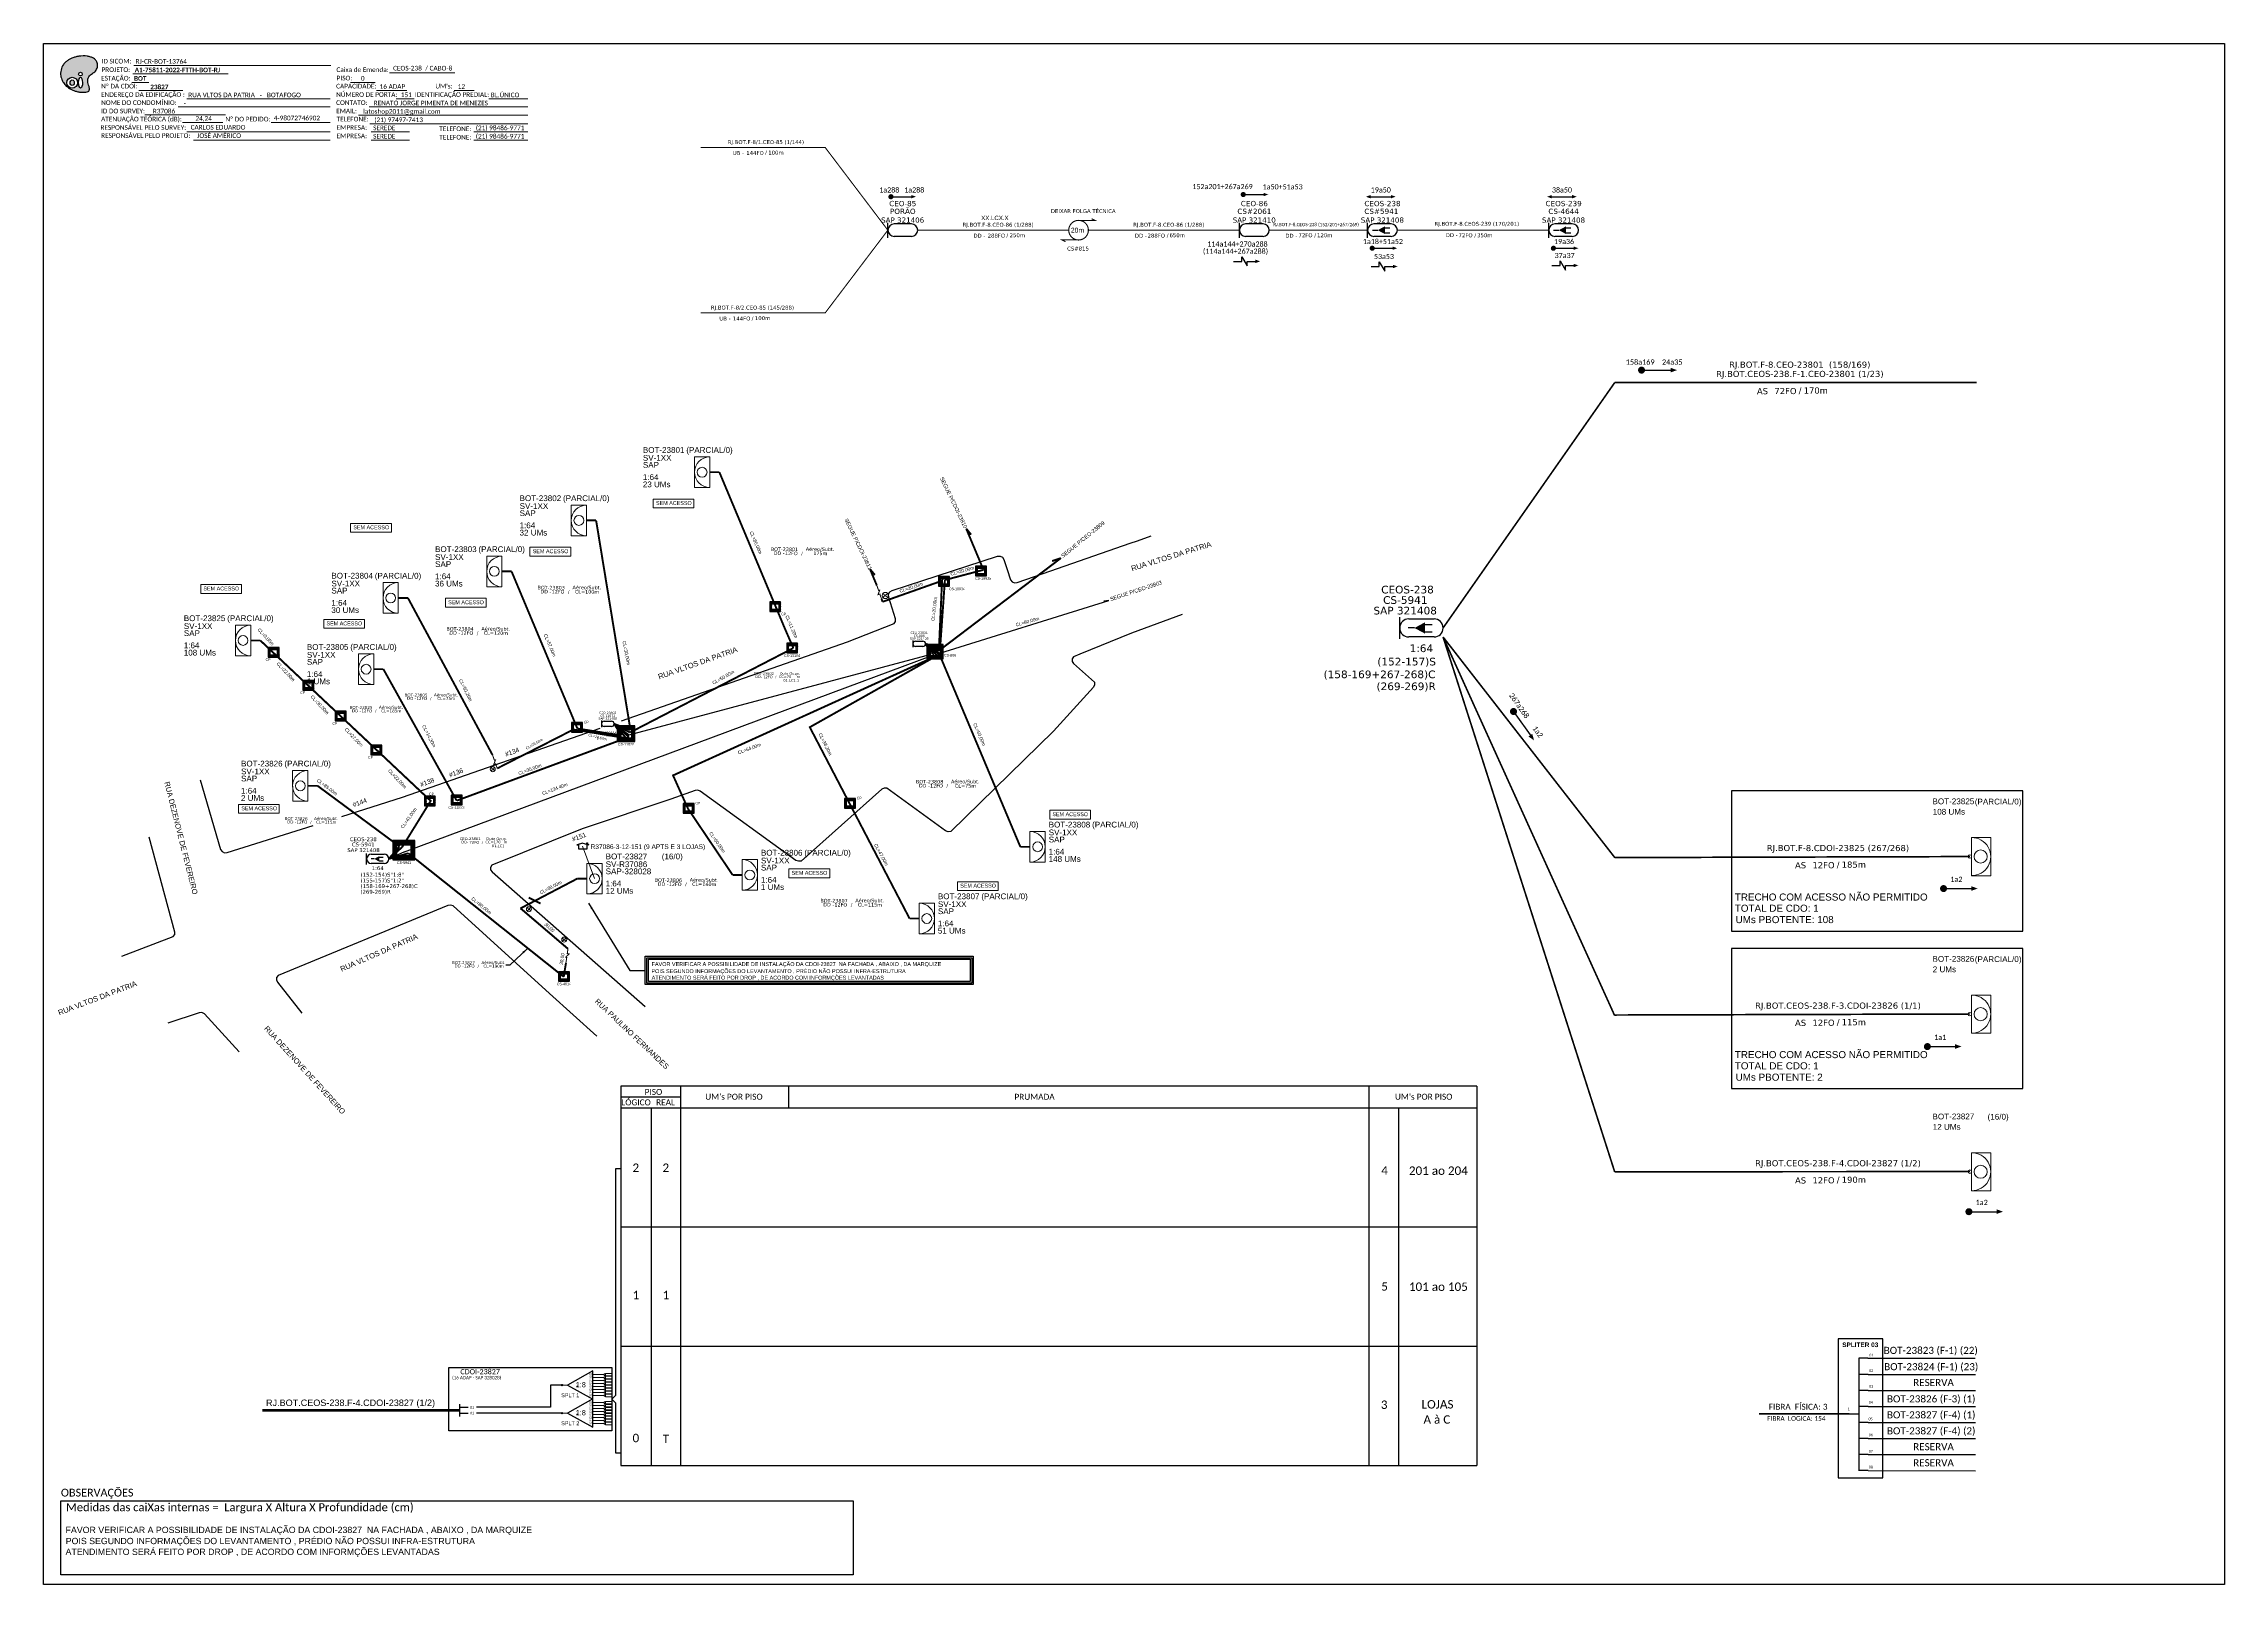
# Model space of a CAD drawing. Extents: x 0 to 841, y 0 to 594.
import ezdxf
from ezdxf.enums import TextEntityAlignment as Align

# ---------------------------------------------------------------- set-up
doc = ezdxf.new("R2010")
doc.units = 0
doc.linetypes.add('ARILSUPP', pattern=[2.98, 1.42, -0.71, 0.14, -0.71])
doc.linetypes.add('PHANTOM2', pattern=[1.25, 0.625, -0.125, 0.125, -0.125, 0.125, -0.125])
for name, color, linetype in [('0 @ 1', 7, 'Continuous'), ('10.1-Caixas Subterrâneas', 5, 'Continuous'), ('20.4-CEOS', 1, 'Continuous'), ('20.5-CABO AÉREO', 1, 'Continuous'), ('20.5-CEO', 1, 'Continuous'), ('30.4-Selo', 7, 'Continuous'), ('CAP a instalar', 1, 'Continuous'), ('label_cabos', 7, 'Continuous'), ('LC', 7, 'Continuous'), ('QUADRA', 7, 'Continuous'), ('SEGMENTO', 10, 'Continuous'), ('SETA', 7, 'Continuous'), ('Subida Lateral', 5, 'Continuous'), ('surveys', 7, 'Continuous'), ('surveys legendas', 7, 'Continuous')]:
    doc.layers.add(name, color=color, linetype=linetype)
for name, color, linetype, lineweight in [('10.4-Postes', 1, 'Continuous', 0), ("20.0-LEGENDA DOS CDO'S", 1, 'Continuous', 0), ('20.1-CDO_INTERIOR', 1, 'Continuous', 0), ('40.1-ETIQUETAS', 1, 'Continuous', 20), ('Segmento Logradouro Texto', 238, 'Continuous', 0)]:
    doc.layers.add(name, color=color, linetype=linetype, lineweight=lineweight)
doc.layers.add('DROP DE CLIENTE', color=140, linetype='Continuous', plot=False)
doc.styles.add('ARIAL', font='arial.ttf')
doc.styles.add('DIGICADE', font='arial.ttf')
doc.styles.add('FTTH', font='arial.ttf')
doc.styles.add('siredit', font='verdana.ttf')
doc.styles.add('WMF-Calibri0', font='calibri.ttf')
doc.styles.add('WMF-Calibri1', font='calibrib.ttf')
doc.linetypes.add('FENCELINE1', pattern='A,0.25,-0.1,[133,ltypeshp.shx,S=0.1,R=0,X=-0.1,Y=0],-0.1,1', length=1.45)
doc.dimstyles.new('ISO-25', dxfattribs={"dimtxt": 2.5, "dimasz": 2.5, "dimexe": 1.25, "dimexo": 0.625, "dimtad": 1, "dimtxsty": 'Standard', "dimcen": 2.5, "dimadec": 0, "dimazin": 0, "dimtfac": 1, "dimtmove": 0, "dimatfit": 3, "dimfxl": 0, "dimarcsym": 0})

# ---------------------------------------------------------------- blocks, each defined once
blk = doc.blocks.new('OI')
h = blk.add_hatch(color=40)
edge = h.paths.add_edge_path()
edge.add_spline(control_points=[(4.35, -0.67), (3.92, -0.99), (3.26, -1.5), (2.81, -2.59), (2.9, -3.5), (3.06, -4.27), (3.31, -4.85), (3.37, -5.39), (3.4, -5.88), (3.2, -6.4), (2.54, -6.61), (1.65, -6.63), (0.55, -6.67), (-0.56, -6.42), (-1.61, -6.14), (-2.77, -5.61), (-3.92, -4.77), (-4.89, -3.7), (-5.34, -2.65), (-5.6, -1.94), (-5.85, -0.96), (-5.71, 0.47), (-5.1, 2.02), (-4.14, 3.02), (-3.3, 3.61), (-2.37, 4.16), (-1.36, 4.44), (-0.56, 4.7), (0.79, 4.85), (2.24, 4.97), (3.79, 4.57), (4.67, 4.21), (5.44, 3.65), (5.76, 2.99), (6.03, 2.21), (6.01, 1.46), (5.72, 0.64), (5.31, 0.08), (4.88, -0.38), (4.51, -0.55), (4.35, -0.67)], knot_values=[0, 0, 0, 0, 1.60434, 2.417191, 3.427595, 4.282808, 4.776746, 5.304182, 5.888771, 6.258406, 6.858137, 7.79129, 8.986195, 10.124242, 11.187857, 12.242908, 13.953784, 15.414161, 16.515391, 17.349188, 17.675853, 19.552021, 21.515531, 22.568638, 23.63245, 24.621084, 25.782718, 26.745347, 27.142653, 29.870543, 31.004649, 31.921532, 32.709589, 33.801391, 34.042471, 35.192333, 35.971461, 36.628871, 37.254359, 37.836911, 37.836911, 37.836911, 37.836911], degree=3, periodic=0)
h.paths.add_polyline_path([(1.13, -0.87, -1), (-0.04, -0.87, -1)], flags=16)
edge = h.paths.add_edge_path(flags=16)
edge.add_ellipse((0.56, -3.59), major_axis=(-0.02, 1.71), ratio=0.361305, start_angle=0, end_angle=360)
h.paths.add_polyline_path([(-0.36, -3.62, -1), (-3.8, -3.62, -1)], flags=16)
edge = h.paths.add_edge_path(flags=0)
edge.add_ellipse((-2.08, -3.62), major_axis=(0, 0.885), ratio=0.758294, start_angle=0, end_angle=360)
at = {"color": 40}
for centre, radius in [((-2.08, -3.62), 1.72), ((0.54, -0.87), 0.587)]:
    blk.add_circle(centre, radius, dxfattribs=at)
blk.add_ellipse((-2.08, -3.62), major_axis=(0, 0.885), ratio=0.758294, start_param=-3.141592653589792, end_param=3.141592653589792, dxfattribs=at)
blk.add_ellipse((0.56, -3.59), major_axis=(-0.02, 1.71), ratio=0.361305, dxfattribs=at)
at = {"color": 40, "start_tangent": (-0.800898, -0.598801), "end_tangent": (-0.800898, -0.598801)}
blk.add_spline([(4.35, -0.67), (3.2, -1.78), (2.9, -2.54), (2.92, -3.55), (3.12, -4.38), (3.28, -4.85), (3.37, -5.37), (3.35, -5.95), (3.2, -6.29), (2.66, -6.55), (1.73, -6.63), (0.54, -6.62), (-0.58, -6.41), (-1.6, -6.11), (-2.56, -5.67), (-3.95, -4.67), (-4.89, -3.56), (-5.37, -2.56), (-5.64, -1.78), (-5.72, -1.46), (-5.63, 0.42), (-4.84, 2.22), (-4.13, 2.99), (-3.27, 3.62), (-2.4, 4.09), (-1.3, 4.47), (-0.37, 4.72), (0.02, 4.77), (2.75, 4.8), (3.85, 4.53), (4.69, 4.16), (5.31, 3.68), (5.85, 2.73), (5.93, 2.5), (5.94, 1.35), (5.67, 0.62), (5.29, 0.08), (4.84, -0.36), (4.35, -0.67)], degree=3, dxfattribs=at)
blk = doc.blocks.new('SPLT_1-8_SC-APC')
at = {"color": 1, "lineweight": 0}
blk.add_lwpolyline([(-17.04, -7.55), (-19.26, -7.55)], dxfattribs=at)
at = {"color": 1}
blk.add_lwpolyline([(-7.37, -2.1), (-17.04, -7.55), (-7.37, -13), (-7.37, -2.1)], dxfattribs=at)
at = {"color": 3, "lineweight": 0}
for points in [[(-2.99, -3.51), (-7.37, -3.51)], [(-7.37, -4.66), (-2.99, -4.66)], [(-7.37, -5.82), (-2.99, -5.82)], [(-7.37, -6.97), (-2.99, -6.97)], [(-7.37, -8.12), (-2.99, -8.12)], [(-2.41, -3.02), (-2.41, -4)], [(-2.41, -3.02), (0, -3.02)], [(-2.41, -4), (0, -4)], [(-2.41, -4.17), (-2.41, -5.16)], [(-2.41, -4.17), (0, -4.17)], [(-2.41, -5.16), (0, -5.16)], [(-2.41, -5.32), (-2.41, -6.31)], [(-2.41, -5.32), (0, -5.32)], [(-2.41, -6.31), (0, -6.31)], [(-2.41, -6.48), (-2.41, -7.46)], [(-2.41, -6.48), (0, -6.48)], [(-2.41, -7.46), (0, -7.46)], [(-2.41, -7.63), (-2.41, -8.62)], [(-2.41, -7.63), (0, -7.63)], [(-7.37, -9.28), (-2.99, -9.28)], [(-7.37, -10.43), (-2.99, -10.43)], [(-7.37, -11.58), (-2.99, -11.58)], [(-2.41, -8.62), (0, -8.62)], [(-2.41, -8.78), (-2.41, -9.77)], [(-2.41, -8.78), (0, -8.78)], [(-2.41, -9.77), (0, -9.77)], [(-2.41, -9.94), (-2.41, -10.92)], [(-2.41, -9.94), (0, -9.94)], [(-2.41, -10.92), (0, -10.92)], [(-2.41, -11.09), (-2.41, -12.08)], [(-2.41, -11.09), (0, -11.09)], [(-2.41, -12.08), (0, -12.08)]]:
    blk.add_lwpolyline(points, dxfattribs=at)
for points in [[(-2.99, -3.22), (-2.41, -3.22), (-2.41, -3.8), (-2.99, -3.8)], [(-2.99, -4.38), (-2.41, -4.38), (-2.41, -4.95), (-2.99, -4.95)], [(-2.99, -5.53), (-2.41, -5.53), (-2.41, -6.1), (-2.99, -6.1)], [(-2.99, -6.68), (-2.41, -6.68), (-2.41, -7.26), (-2.99, -7.26)], [(-2.99, -7.84), (-2.41, -7.84), (-2.41, -8.41), (-2.99, -8.41)], [(-2.99, -8.99), (-2.41, -8.99), (-2.41, -9.56), (-2.99, -9.56)], [(-2.99, -10.14), (-2.41, -10.14), (-2.41, -10.72), (-2.99, -10.72)], [(-2.99, -11.3), (-2.41, -11.3), (-2.41, -11.87), (-2.99, -11.87)]]:
    blk.add_lwpolyline(points, close=True, dxfattribs=at)
at = {"color": 1, "style": 'ARIAL'}
for s, height, p in [('1:8', 2, (-13.91, -8.4)), ('S1', 0.75, (-8.74, -3.78)), ('S2', 0.75, (-8.74, -4.97)), ('S3', 0.75, (-8.74, -6.18)), ('S4', 0.75, (-8.74, -7.36)), ('S5', 0.75, (-8.74, -8.57)), ('S6', 0.75, (-8.74, -9.69)), ('S7', 0.75, (-8.74, -10.78)), ('S8', 0.75, (-8.74, -11.9))]:
    blk.add_text(s, height=height, dxfattribs=at).set_placement(p)
blk = doc.blocks.new('SPLITTER FUTURO')
blk.add_point((0, 0))
at = {"style": 'ARIAL', "text_generation_flag": 6, "flags": 4}
for tag, p, height in [('SPLT', (-6.22, -4.1), 1.5), ('INSTAL.', (-6.25, -6.09), 1.25)]:
    blk.add_attdef(tag, p, '', height=height, rotation=180, dxfattribs=at)
blk = doc.blocks.new('*X68')
at = {"color": 0, "linetype": 'Continuous'}
for p, q in [((-1.25, 0.34099), (-0.49099, 1.1)), ((-1.25, 0.517767), (-0.667767, 1.1)), ((-1.25, 0.694544), (-0.844544, 1.1)), ((-1.25, 0.87132), (-1.02132, 1.1)), ((-1.25, 1.048097), (-1.198097, 1.1)), ((-1.25, 0.164214), (-0.8035, 0.610714)), ((-1.25, -0.012563), (-0.8035, 0.433937)), ((-1.25, -0.18934), (-0.8035, 0.25716)), ((-1.25, -0.366117), (-0.8035, 0.080383)), ((-0.789214, 0.625), (-0.314214, 1.1)), ((-0.612437, 0.625), (-0.137437, 1.1)), ((-0.43566, 0.625), (0.03934, 1.1)), ((-0.258883, 0.625), (0.216117, 1.1)), ((-0.082107, 0.625), (0.392893, 1.1)), ((0.09467, 0.625), (0.56967, 1.1)), ((0.271447, 0.625), (0.746447, 1.1)), ((0.448223, 0.625), (0.923223, 1.1)), ((0.625, 0.625), (1.1, 1.1)), ((0.801777, 0.625), (1.25, 1.073223)), ((0.8035, 0.449947), (1.25, 0.896447)), ((0.8035, 0.27317), (1.25, 0.71967)), ((0.8035, 0.096393), (1.25, 0.542893)), ((0.8035, -0.080383), (1.25, 0.366117)), ((0.8035, -0.25716), (1.25, 0.18934)), ((0.8035, -0.433937), (1.25, 0.012563)), ((-1.25, -0.542893), (-0.8035, -0.096393)), ((-1.25, -0.71967), (-0.8035, -0.27317)), ((-1.25, -0.896447), (-0.8035, -0.449947)), ((-1.25, -1.073223), (-0.801777, -0.625)), ((-1.1, -1.1), (-0.625, -0.625)), ((-0.923223, -1.1), (-0.448223, -0.625)), ((-0.746447, -1.1), (-0.271447, -0.625)), ((-0.56967, -1.1), (-0.09467, -0.625)), ((-0.392893, -1.1), (0.082107, -0.625)), ((-0.216117, -1.1), (0.258883, -0.625)), ((-0.03934, -1.1), (0.43566, -0.625)), ((0.137437, -1.1), (0.612437, -0.625)), ((0.314214, -1.1), (0.789214, -0.625)), ((0.49099, -1.1), (1.25, -0.34099)), ((0.667767, -1.1), (1.25, -0.517767)), ((0.8035, -0.610714), (1.25, -0.164214)), ((0.844544, -1.1), (1.25, -0.694544)), ((1.02132, -1.1), (1.25, -0.87132)), ((1.198097, -1.1), (1.25, -1.048097))]:
    blk.add_line(p, q, dxfattribs=at)

msp = doc.modelspace()

# ---------------------------------------------------------------- hatches: boundary and pattern name
h = msp.add_hatch()
h.set_pattern_fill('ANSI31', color=1, scale=10, style=0)
h.set_pattern_definition([(45, (-457.8024, -17.5247), (-0.8838835, 0.8838835), [])])
h.paths.add_polyline_path([(156.27, 370.79), (165.7, 370.79), (165.7, 375.94), (156.27, 375.94)], flags=9)
h = msp.add_hatch(color=3)
h.dxf.hatch_style = 1
edge = h.paths.add_edge_path()
edge.add_arc((199.87, 76.84), 0.242, 0, 360)
h = msp.add_hatch(color=3)
h.dxf.hatch_style = 1
edge = h.paths.add_edge_path()
edge.add_arc((199.87, 66.02), 0.242, 0, 360)

# ---------------------------------------------------------------- linework, layer by layer
at = {"color": 7, "linetype": 'Continuous'}
for p, q in [((699.99, 87.23), (699.99, 43.8)), ((703.5, 87.23), (699.99, 87.23)), ((703.68, 80.95), (700.16, 80.95)), ((703.68, 74.76), (700.16, 74.76)), ((703.68, 68.54), (700.16, 68.54)), ((696.34, 65.81), (699.97, 65.81)), ((703.68, 62.37), (700.16, 62.37)), ((703.68, 56.21), (700.16, 56.21)), ((703.68, 50.02), (700.16, 50.02)), ((703.68, 43.84), (700.16, 43.84))]:
    msp.add_line(p, q, dxfattribs=at)
at = {"color": 10, "linetype": 'Continuous'}
for p, q in [((703.5, 87.23), (744.88, 87.22)), ((703.68, 80.95), (745.05, 80.94)), ((703.68, 74.77), (745.05, 74.76)), ((703.68, 68.55), (745.05, 68.54)), ((703.68, 62.39), (745.05, 62.37)), ((703.68, 56.22), (745.05, 56.21)), ((703.68, 50.03), (745.05, 50.02)), ((703.68, 43.84), (745.05, 43.83))]:
    msp.add_line(p, q, dxfattribs=at)
at = {"color": 1, "linetype": 'Continuous', "lineweight": 60}
msp.add_line((696.34, 65.81), (661.55, 65.7), dxfattribs=at)
msp.add_lwpolyline([(0, 594), (841, 594), (841, 0), (0, 0)], close=True)
at = {"color": 7, "lineweight": 0}
for points in [[(34.35, 582.31), (71.14, 582.31)], [(34.74, 585.59), (110.71, 585.59)], [(133.39, 582.8), (158.52, 582.8)], [(34.06, 579.03), (40.61, 579.03)], [(36.72, 575.96), (53.69, 575.96)], [(55.29, 572.72), (110.55, 572.72)], [(118.34, 579.07), (127.83, 579.07)], [(128.39, 575.96), (140.01, 575.96)], [(135.98, 572.72), (142.92, 572.72)], [(158.33, 575.96), (166, 575.96)], [(171.67, 572.72), (186.71, 572.72)], [(39.04, 566.55), (70.09, 566.55)], [(51.88, 569.61), (110.55, 569.61)], [(53.58, 563.58), (69.09, 563.58)], [(87.81, 563.58), (110.57, 563.58)], [(121.47, 566.38), (186.74, 566.38)], [(125.51, 569.61), (186.74, 569.61)], [(55.29, 560.03), (110.55, 560.03)], [(57.78, 556.79), (110.55, 556.79)], [(125.75, 563.14), (186.74, 563.14)], [(126.36, 560.03), (141.16, 560.03)], [(126.36, 556.79), (141.16, 556.79)], [(165.97, 560.03), (186.74, 560.03)], [(165.97, 556.79), (186.74, 556.79)]]:
    msp.add_lwpolyline(points, dxfattribs=at)
at = {"color": 7}
for points, const_width in [([(326.27, 534.98, 1), (327.26, 534.98, 1)], 0.99), ([(462.14, 535.82, 1), (463.13, 535.82, 1)], 0.99), ([(399.12, 525.86, 1.000012), (399.12, 518.3, 0.999978)], 0.42), ([(511.87, 515.11, 1), (512.86, 515.11, 1)], 0.99), ([(581.74, 515.11, 1), (582.73, 515.11, 1)], 0.99), ([(741.8, 143.68, 1), (743.15, 143.68, 1)], 1.35)]:
    msp.add_lwpolyline(points, format="xyb", close=True, dxfattribs=dict(at, const_width=const_width))
at = {"color": 7, "const_width": 0.394}
for points in [[(399.12, 525.86), (405.42, 525.86), (404.16, 526.49)], [(399.12, 518.3), (392.82, 518.3), (394.08, 517.67)]]:
    msp.add_lwpolyline(points, dxfattribs=at)
at = {"color": 7}
for points in [[(462.08, 510.06), (462.08, 511.81), (464.17, 508.31), (464.17, 510.06)], [(515.11, 508.08), (515.11, 509.83), (517.21, 506.33), (517.21, 508.08)], [(584.79, 508.47), (584.79, 510.22), (586.88, 506.72), (586.88, 508.47)], [(511.11, 183.78), (511.11, 91.83)], [(222.61, 137.83), (552.7, 137.83)], [(511.11, 91.89), (511.11, 45.83)]]:
    msp.add_lwpolyline(points, dxfattribs=at)
at = {"const_width": 1.35}
for points in [[(615.57, 468.12, 1), (616.92, 468.12, 1)], [(566.46, 337.06, 1), (567.25, 335.96, 1)], [(732.03, 268.25, 1), (733.38, 268.25, 1)], [(725.79, 207.34, 1), (727.14, 207.34, 1)]]:
    msp.add_lwpolyline(points, format="xyb", close=True, dxfattribs=at)
at = {"color": 1}
for points in [[(232.02, 242.16), (358.48, 242.16), (358.48, 231.26), (232.02, 231.26)], [(232.59, 241.59), (357.91, 241.59), (357.91, 231.82), (232.59, 231.82)], [(233.21, 240.97), (357.29, 240.97), (357.29, 232.45), (233.21, 232.45)], [(156.3, 83.61), (219.13, 83.61), (219.13, 59.25), (156.3, 59.25)]]:
    msp.add_lwpolyline(points, close=True, dxfattribs=at)
for points in [[(222.61, 192.01), (222.61, 45.83)], [(245.76, 45.83), (245.76, 192.01)], [(287.35, 183.78), (287.35, 192.01)], [(511.11, 192.01), (511.11, 183.78)], [(552.7, 192.01), (552.7, 45.83)], [(222.61, 183.78), (552.7, 183.78)], [(222.77, 183.78), (552.7, 183.78)], [(234.34, 183.78), (234.34, 45.83)], [(522.68, 45.83), (522.68, 183.78)], [(511.11, 137.83), (511.11, 45.83)], [(222.61, 91.89), (552.7, 91.89)], [(222.61, 45.83), (552.7, 45.83)]]:
    msp.add_lwpolyline(points)
at = {"color": 0}
for points in [[(552.7, 192.01), (222.61, 192.01)], [(245.76, 187.89), (222.61, 187.89)]]:
    msp.add_lwpolyline(points, dxfattribs=at)
at = {"color": 3}
for points in [[(222.61, 50.54), (220.7, 50.54), (220.7, 69.92), (219.13, 71.43), (220.7, 72.94), (220.71, 160.36), (222.62, 160.36)], [(199.87, 76.84), (195.48, 76.84), (195.48, 68.27), (166.92, 68.27)], [(160.52, 68.27), (163.68, 68.27)]]:
    msp.add_lwpolyline(points, dxfattribs=at)
at = {"color": 7}
msp.add_lwpolyline([(692.02, 41.02), (709.3, 41.02), (709.3, 94.68), (692.02, 94.68)], close=True, dxfattribs=at)
at = {"color": 1, "const_width": 1}
msp.add_lwpolyline([(84.41, 67.14), (160.52, 67.14)], dxfattribs=at)
at = {"color": 1}
msp.add_lwpolyline([(160.52, 64.78), (160.52, 69.5)], dxfattribs=at)
at = {"color": 2}
for points in [[(160.52, 66.02), (163.68, 66.02)], [(199.87, 66.02), (166.92, 66.02)]]:
    msp.add_lwpolyline(points, dxfattribs=at)
at = {"color": 0}
msp.add_lwpolyline([(6.68, 32.25), (312.21, 32.25), (312.21, 3.65), (6.68, 3.65)], close=True, dxfattribs=at)
at = {"color": 3}
for centre in [(199.87, 76.84), (199.87, 66.02)]:
    msp.add_circle(centre, 0.242, dxfattribs=at)
at = {"layer": '10.1-Caixas Subterrâneas', "color": 30, "linetype": 'Continuous'}
for p, q in [((345.17, 388.51), (345.17, 384.79)), ((349.4, 388.51), (345.17, 388.51)), ((345.92, 387.71), (345.92, 387.71)), ((345.92, 385.6), (345.92, 387.71)), ((345.92, 387.71), (348.64, 387.71)), ((348.64, 387.71), (348.64, 385.6)), ((349.4, 384.79), (349.4, 388.51)), ((359.4, 392.54), (359.4, 388.82)), ((363.62, 392.54), (359.4, 392.54)), ((359.4, 388.82), (363.62, 388.82)), ((360.15, 391.74), (360.15, 391.74)), ((360.15, 389.63), (360.15, 391.74)), ((360.15, 391.74), (362.87, 391.74)), ((362.87, 389.63), (360.15, 389.63)), ((362.87, 391.74), (362.87, 389.63)), ((363.62, 388.82), (363.62, 392.54)), ((280, 378.81), (280, 375.09)), ((284.23, 378.81), (280, 378.81)), ((284.23, 375.09), (284.23, 378.81)), ((345.17, 384.79), (349.4, 384.79)), ((348.64, 385.6), (345.92, 385.6)), ((280, 375.09), (284.23, 375.09)), ((280.76, 378.01), (280.76, 378.01)), ((280.76, 375.89), (280.76, 378.01)), ((280.76, 378.01), (283.48, 378.01)), ((283.48, 375.89), (280.76, 375.89)), ((283.48, 378.01), (283.48, 375.89)), ((286.56, 362.8), (286.56, 359.08)), ((290.79, 362.8), (286.56, 362.8)), ((287.31, 362), (287.31, 362)), ((287.31, 359.88), (287.31, 362)), ((287.31, 362), (290.03, 362)), ((290.03, 362), (290.03, 359.88)), ((290.79, 359.08), (290.79, 362.8)), ((340.56, 362.39), (340.56, 356.81)), ((346.9, 362.39), (340.56, 362.39)), ((346.9, 356.81), (346.9, 362.39)), ((86.66, 361.21), (86.66, 357.49)), ((90.89, 361.21), (86.66, 361.21)), ((86.66, 357.49), (90.89, 357.49)), ((87.41, 360.4), (87.41, 360.4)), ((87.41, 358.29), (87.41, 360.4)), ((87.41, 360.4), (90.13, 360.4)), ((90.13, 358.29), (87.41, 358.29)), ((90.13, 360.4), (90.13, 358.29)), ((90.89, 357.49), (90.89, 361.21)), ((286.56, 359.08), (290.79, 359.08)), ((290.03, 359.88), (287.31, 359.88)), ((340.56, 356.81), (346.9, 356.81)), ((341.69, 358.01), (341.69, 361.19)), ((341.69, 361.19), (345.77, 361.19)), ((345.77, 358.01), (341.69, 358.01)), ((345.77, 361.19), (345.77, 358.01)), ((99.97, 348.51), (99.97, 344.79)), ((104.2, 348.51), (99.97, 348.51)), ((100.73, 347.71), (100.73, 347.71)), ((100.73, 345.6), (100.73, 347.71)), ((100.73, 347.71), (103.44, 347.71)), ((103.44, 345.6), (100.73, 345.6)), ((103.44, 347.71), (103.44, 345.6)), ((104.2, 344.79), (104.2, 348.51)), ((99.97, 344.79), (104.2, 344.79)), ((112.42, 336.65), (112.42, 332.93)), ((116.65, 336.65), (112.42, 336.65)), ((116.65, 332.93), (116.65, 336.65)), ((112.42, 332.93), (116.65, 332.93)), ((113.17, 335.84), (113.17, 335.84)), ((113.17, 333.73), (113.17, 335.84)), ((113.17, 335.84), (115.89, 335.84)), ((115.89, 333.73), (113.17, 333.73)), ((115.89, 335.84), (115.89, 333.73)), ((203.59, 332.27), (203.59, 328.55)), ((207.82, 332.27), (203.59, 332.27)), ((203.59, 328.55), (207.82, 328.55)), ((204.34, 331.47), (204.34, 331.47)), ((204.34, 329.35), (204.34, 331.47)), ((204.34, 331.47), (207.06, 331.47)), ((207.06, 329.35), (204.34, 329.35)), ((207.06, 331.47), (207.06, 329.35)), ((207.82, 328.55), (207.82, 332.27)), ((221.19, 330.94), (221.19, 324.99)), ((227.96, 330.94), (221.19, 330.94)), ((222.4, 329.66), (222.4, 329.66)), ((222.4, 326.27), (222.4, 329.66)), ((222.4, 329.66), (226.75, 329.66)), ((226.75, 329.66), (226.75, 326.27)), ((227.96, 324.99), (227.96, 330.94)), ((126.15, 323.56), (126.15, 319.83)), ((130.38, 323.56), (126.15, 323.56)), ((126.15, 319.83), (130.38, 319.83)), ((126.91, 322.75), (126.91, 322.75)), ((126.91, 320.64), (126.91, 322.75)), ((126.91, 322.75), (129.63, 322.75)), ((129.63, 320.64), (126.91, 320.64)), ((129.63, 322.75), (129.63, 320.64)), ((130.38, 319.83), (130.38, 323.56)), ((221.19, 324.99), (227.96, 324.99)), ((226.75, 326.27), (222.4, 326.27)), ((146.83, 303.84), (146.83, 300.12)), ((151.05, 303.84), (146.83, 303.84)), ((147.58, 303.04), (147.58, 303.04)), ((147.58, 300.93), (147.58, 303.04)), ((147.58, 303.04), (150.3, 303.04)), ((150.3, 303.04), (150.3, 300.93)), ((151.05, 300.12), (151.05, 303.84)), ((157.15, 304.24), (157.15, 300.52)), ((161.38, 304.24), (157.15, 304.24)), ((157.9, 303.44), (157.9, 303.44)), ((157.9, 301.33), (157.9, 303.44)), ((157.9, 303.44), (160.62, 303.44)), ((160.62, 303.44), (160.62, 301.33)), ((161.38, 300.52), (161.38, 304.24)), ((308.83, 302.97), (308.83, 299.25)), ((313.05, 302.97), (308.83, 302.97)), ((313.05, 299.25), (313.05, 302.97)), ((146.83, 300.12), (151.05, 300.12)), ((150.3, 300.93), (147.58, 300.93)), ((157.15, 300.52), (161.38, 300.52)), ((160.62, 301.33), (157.9, 301.33)), ((246.62, 301), (246.62, 297.28)), ((250.85, 301), (246.62, 301)), ((246.62, 297.28), (250.85, 297.28)), ((247.38, 300.2), (247.38, 300.2)), ((247.38, 298.08), (247.38, 300.2)), ((247.38, 300.2), (250.09, 300.2)), ((250.09, 298.08), (247.38, 298.08)), ((250.09, 300.2), (250.09, 298.08)), ((250.85, 297.28), (250.85, 301)), ((308.83, 299.25), (313.05, 299.25)), ((309.58, 302.17), (309.58, 302.17)), ((309.58, 300.05), (309.58, 302.17)), ((309.58, 302.17), (312.3, 302.17)), ((312.3, 300.05), (309.58, 300.05)), ((312.3, 302.17), (312.3, 300.05)), ((143.18, 286.76), (134.72, 286.76)), ((143.18, 279.32), (143.18, 286.76)), ((134.72, 279.32), (143.18, 279.32)), ((136.23, 285.15), (136.23, 285.15)), ((136.23, 280.93), (136.23, 285.15)), ((136.23, 285.15), (141.67, 285.15)), ((141.67, 280.93), (136.23, 280.93)), ((141.67, 285.15), (141.67, 280.93)), ((198.51, 236.21), (198.51, 232.49)), ((202.74, 236.21), (198.51, 236.21)), ((202.74, 232.49), (202.74, 236.21)), ((198.51, 232.49), (202.74, 232.49)), ((199.27, 235.41), (199.27, 235.41)), ((199.27, 233.3), (199.27, 235.41)), ((199.27, 235.41), (201.99, 235.41)), ((201.99, 233.3), (199.27, 233.3)), ((201.99, 235.41), (201.99, 233.3))]:
    msp.add_line(p, q, dxfattribs=at)
at = {"layer": '10.1-Caixas Subterrâneas', "color": 7, "linetype": 'Continuous'}
msp.add_line((341.69, 361.19), (341.69, 361.19), dxfattribs=at)
at = {"layer": '10.1-Caixas Subterrâneas', "color": 5, "linetype": 'Continuous'}
msp.add_line((134.72, 286.76), (134.72, 279.32), dxfattribs=at)
at = {"layer": '10.4-Postes', "color": 1, "linetype": 'PHANTOM2'}
for points in [[(323.63, 382.01), (325.5, 380.49)], [(325.45, 382.07), (323.68, 380.43)], [(172.47, 314.89), (173.97, 313.67)], [(173.93, 314.94), (172.51, 313.62)], [(186.42, 260.91), (187.93, 259.69)], [(187.88, 260.96), (186.46, 259.64)], [(200.01, 249.18), (201.51, 247.96)], [(201.47, 249.23), (200.05, 247.91)]]:
    msp.add_lwpolyline(points, dxfattribs=at)
at = {"layer": '10.4-Postes', "color": 1}
for centre, radius in [((324.56, 381.25), 1.2), ((173.22, 314.28), 0.97), ((187.17, 260.3), 0.97), ((200.76, 248.57), 0.97)]:
    msp.add_circle(centre, radius, dxfattribs=at)
at = {"layer": '20.1-CDO_INTERIOR', "color": 8, "lineweight": 18}
for points in [[(251.01, 422.88), (251.01, 434.66), (256.9, 434.67), (256.9, 422.88)], [(203.47, 404.28), (203.47, 416.06), (209.36, 416.06), (209.37, 404.28)], [(170.87, 384.62), (170.86, 396.41), (176.76, 396.41), (176.76, 384.63)], [(130.9, 374.4), (130.89, 386.19), (136.78, 386.19), (136.79, 374.41)], [(73.97, 358), (73.97, 369.79), (79.86, 369.79), (79.86, 358.01)], [(121.43, 346.94), (121.43, 358.72), (127.32, 358.72), (127.33, 346.94)], [(386.26, 278.45), (386.27, 290.24), (380.38, 290.24), (380.37, 278.46)], [(275.29, 267.62), (275.3, 279.4), (269.41, 279.41), (269.4, 267.62)], [(343.54, 250.81), (343.55, 262.59), (337.65, 262.59), (337.65, 250.81)]]:
    msp.add_lwpolyline(points, close=True, dxfattribs=at)
at = {"layer": '20.1-CDO_INTERIOR', "lineweight": 18}
for points in [[(96.05, 301.97), (96.04, 313.75), (101.93, 313.76), (101.94, 301.97)], [(215.42, 266.19), (215.42, 277.97), (209.53, 277.98), (209.53, 266.19)]]:
    msp.add_lwpolyline(points, close=True, dxfattribs=at)
at = {"layer": '20.1-CDO_INTERIOR', "color": 8, "lineweight": 18}
for centre in [(253.95, 428.77), (206.42, 410.17), (173.81, 390.52), (133.84, 380.3), (76.91, 363.9), (124.38, 352.83), (383.32, 284.35), (272.35, 273.51), (340.6, 256.7)]:
    msp.add_circle(centre, 1.89, dxfattribs=at)
at = {"layer": '20.1-CDO_INTERIOR', "lineweight": 18}
for centre in [(98.99, 307.86), (212.47, 272.08)]:
    msp.add_circle(centre, 1.89, dxfattribs=at)
at = {"layer": '20.1-CDO_INTERIOR', "color": 8, "lineweight": 18}
for centre, start, end in [((256.9, 428.78), 90.02759, 270.02759), ((209.36, 410.17), 90.02759, 270.02759), ((176.76, 390.52), 90.02759, 270.02759), ((136.79, 380.3), 90.02759, 270.02759), ((79.86, 363.9), 90.02759, 270.02759), ((127.32, 352.83), 90.02759, 270.02759), ((380.38, 284.35), 269.97241, 89.97241), ((269.4, 273.51), 269.97241, 89.97241), ((337.65, 256.7), 269.97241, 89.97241)]:
    msp.add_arc(centre, 5.89, start, end, dxfattribs=at)
at = {"layer": '20.1-CDO_INTERIOR', "lineweight": 18}
for centre, start, end in [((101.93, 307.87), 90.02759, 270.02759), ((209.53, 272.08), 269.97241, 89.97241)]:
    msp.add_arc(centre, 5.89, start, end, dxfattribs=at)
at = {"layer": '20.4-CEOS', "color": 7}
for p, q in [((334.69, 524.47), (327.98, 524.47)), ((470.27, 524.47), (463.56, 524.47)), ((519.68, 524.47), (512.96, 524.47)), ((589.54, 524.47), (582.83, 524.47)), ((334.69, 519.68), (327.98, 519.68)), ((470.27, 519.68), (463.56, 519.68)), ((519.68, 519.68), (512.96, 519.68)), ((589.54, 519.68), (582.83, 519.68))]:
    msp.add_line(p, q, dxfattribs=at)
at = {"layer": '20.4-CEOS', "color": 5}
for p, q in [((526.45, 372.19), (536.21, 372.19)), ((536.21, 365.24), (526.45, 365.24)), ((126.36, 281.47), (131.34, 281.47)), ((131.34, 277.92), (126.36, 277.92))]:
    msp.add_line(p, q, dxfattribs=at)
at = {"layer": '20.4-CEOS', "color": 7}
for points in [[(325.58, 519.19), (325.58, 524.96)], [(461.16, 519.19), (461.16, 524.96)], [(510.57, 519.19), (510.57, 524.96)], [(512.43, 522.08), (514.47, 522.08)], [(517.12, 523.03), (519.15, 523.03)], [(580.43, 519.19), (580.43, 524.96)], [(582.29, 522.08), (584.33, 522.08)], [(586.98, 523.03), (589.02, 523.03)], [(517.12, 521.04), (519.15, 521.04)], [(586.98, 521.04), (589.02, 521.04)]]:
    msp.add_lwpolyline(points, dxfattribs=at)
for points in [[(514.47, 522.08, 0, 2.95, 0), (517.24, 522.08, 2.95, 2.95, 0)], [(584.33, 522.08, 0, 2.95, 0), (587.1, 522.08, 2.95, 2.95, 0)]]:
    msp.add_lwpolyline(points, format="xyseb", dxfattribs=at)
at = {"layer": '20.4-CEOS', "color": 5}
for points in [[(522.97, 364.52), (522.97, 372.91)], [(532.48, 370.1), (535.45, 370.1)], [(528.64, 368.72), (526.29, 368.72)], [(532.48, 367.2), (535.45, 367.2)], [(124.58, 277.55), (124.58, 281.83)], [(127.47, 279.69), (126.27, 279.69)], [(129.44, 280.4), (130.95, 280.4)], [(129.44, 278.92), (130.95, 278.92)]]:
    msp.add_lwpolyline(points, dxfattribs=at)
for points in [[(528.64, 368.72, 0, 4.29, 0), (532.66, 368.72, 4.29, 4.29, 0)], [(127.47, 279.69, 0, 2.19, 0), (129.53, 279.69, 2.19, 2.19, 0)]]:
    msp.add_lwpolyline(points, format="xyseb", dxfattribs=at)
at = {"layer": '20.4-CEOS', "color": 7}
for centre, start, end in [((327.98, 522.08), 90, 270), ((334.69, 522.08), 270, 90), ((463.56, 522.08), 90, 270), ((470.27, 522.08), 270, 90), ((512.96, 522.08), 90, 270), ((519.68, 522.08), 270, 90), ((582.83, 522.08), 90, 270), ((589.54, 522.08), 270, 90)]:
    msp.add_arc(centre, 2.39, start, end, dxfattribs=at)
at = {"layer": '20.4-CEOS', "color": 5}
for centre, radius, start, end in [((526.45, 368.72), 3.48, 90, 270), ((536.21, 368.72), 3.48, 270, 90), ((126.36, 279.69), 1.78, 90, 270), ((131.34, 279.69), 1.78, 270, 90)]:
    msp.add_arc(centre, radius, start, end, dxfattribs=at)
at = {"layer": '20.5-CABO AÉREO', "color": 7, "ltscale": 50, "const_width": 0.4}
for points in [[(253.37, 553.9), (301.45, 553.9), (325.58, 522.08)], [(253.37, 490.25), (301.45, 490.25), (325.58, 522.08)], [(337.08, 522.08), (395.34, 522.08)], [(472.42, 522.08), (510.57, 522.08)], [(522.07, 522.08), (580.43, 522.08)]]:
    msp.add_lwpolyline(points, dxfattribs=at)
at = {"layer": '20.5-CEO', "color": 7}
for p, q in [((336.25, 363.62), (339.11, 363.62)), ((339.11, 361.58), (336.25, 361.58))]:
    msp.add_line(p, q, dxfattribs=at)
at = {"layer": '20.5-CEO'}
for p, q in [((216.13, 332.78), (218.99, 332.78)), ((218.99, 330.75), (216.13, 330.75))]:
    msp.add_line(p, q, dxfattribs=at)
at = {"layer": '20.5-CEO', "color": 7}
msp.add_lwpolyline([(335.23, 363.83), (335.23, 361.37)], dxfattribs=at)
at = {"layer": '20.5-CEO'}
msp.add_lwpolyline([(215.12, 332.99), (215.12, 330.54)], dxfattribs=at)
at = {"layer": '20.5-CEO', "color": 7}
for centre, start, end in [((336.25, 362.6), 90, 270), ((339.11, 362.6), 270, 90)]:
    msp.add_arc(centre, 1.02, start, end, dxfattribs=at)
at = {"layer": '20.5-CEO'}
for centre, start, end in [((216.13, 331.76), 90, 270), ((218.99, 331.76), 270, 90)]:
    msp.add_arc(centre, 1.02, start, end, dxfattribs=at)
at = {"layer": '40.1-ETIQUETAS', "color": 7, "const_width": 0.4}
msp.add_lwpolyline([(402.9, 522.08), (461.16, 522.08)], dxfattribs=at)
at = {"layer": '40.1-ETIQUETAS', "color": 8}
for points in [[(743.53, 287.93), (750.88, 287.93), (750.88, 273.22), (743.53, 273.22)], [(743.53, 227.18), (750.88, 227.18), (750.88, 212.47), (743.53, 212.47)]]:
    msp.add_lwpolyline(points, close=True, dxfattribs=at)
at = {"layer": '40.1-ETIQUETAS', "color": 1}
msp.add_lwpolyline([(743.53, 166.43), (750.88, 166.43), (750.88, 151.72), (743.53, 151.72)], close=True, dxfattribs=at)
at = {"layer": '40.1-ETIQUETAS', "color": 8}
for centre, major_axis, start_param, end_param in [((743.53, 280.59), (-5.19, 5.19), 2.356194, 5.497787), ((742.85, 280.59), (-0.481, 0.481), 2.356194490191767, 8.639379797371353), ((747.01, 280.59), (1.79, 1.79), 3.926991, 10.210176), ((743.53, 219.84), (-5.19, 5.19), 2.356194, 5.497787), ((742.85, 219.84), (-0.481, 0.481), 2.356194490191767, 8.639379797371353), ((747.01, 219.84), (1.79, 1.79), 3.926991, 10.210176)]:
    msp.add_ellipse(centre, major_axis=major_axis, ratio=1, start_param=start_param, end_param=end_param, dxfattribs=at)
at = {"layer": '40.1-ETIQUETAS', "color": 1}
for centre, major_axis, start_param, end_param in [((743.53, 159.09), (-5.19, 5.19), 2.356194, 5.497787), ((747.01, 159.09), (1.79, 1.79), 3.926991, 10.210176), ((742.85, 159.09), (-0.481, 0.481), 2.356194490191767, 8.639379797371353)]:
    msp.add_ellipse(centre, major_axis=major_axis, ratio=1, start_param=start_param, end_param=end_param, dxfattribs=at)
at = {"layer": 'CAP a instalar', "color": 7, "ltscale": 2}
for p, q in [((345.59, 359.07), (410.78, 379.33)), ((410.78, 379.33), (408.83, 379.11)), ((342.33, 358.6), (340.03, 362.6)), ((343.37, 358.3), (340.12, 362.6)), ((340.12, 362.6), (345.59, 359.07)), ((139.16, 282.41), (343.37, 358.3)), ((225.82, 327.53), (342.33, 358.6)), ((220.01, 331.76), (225.82, 327.53)), ((139.16, 282.41), (133.11, 279.69))]:
    msp.add_line(p, q, dxfattribs=at)
at = {"layer": 'CAP a instalar', "ltscale": 2}
msp.add_line((343.37, 358.3), (343.37, 358.3), dxfattribs=at)
at = {"layer": 'CAP a instalar', "color": 7, "linetype": 'FENCELINE1', "ltscale": 7, "const_width": 0.63}
for points in [[(539.69, 368.72), (605.89, 463.32)], [(605.89, 463.32), (745.46, 463.39)]]:
    msp.add_lwpolyline(points, dxfattribs=at)
at = {"layer": 'CAP a instalar', "color": 8, "ltscale": 2, "const_width": 0.741}
for points in [[(256.9, 428.78), (260.6, 428.78)], [(285.98, 368.21), (260.6, 428.78)], [(209.36, 410.17), (213.07, 410.17)], [(226.32, 329.37), (213.07, 410.17)], [(362.46, 391.13), (355.8, 407.01)], [(355.8, 407.01), (357.69, 404.72)], [(345.27, 359.96), (392.34, 395.67)], [(392.34, 395.67), (388.91, 394.5)], [(176.76, 390.52), (180.46, 390.52)], [(205.84, 329.95), (180.46, 390.52)], [(321.3, 385.17), (318.67, 391.46)], [(318.67, 391.46), (320.56, 389.16)], [(345.31, 361.19), (346.47, 386.92), (323.54, 378.81)], [(345.68, 360.27), (347.58, 387.21), (347.58, 387.21)], [(362.46, 391.13), (347.58, 387.21)], [(136.79, 380.3), (140.49, 380.3)], [(173.13, 319.73), (140.49, 380.3)], [(323.11, 380.02), (323.54, 378.81)], [(79.86, 363.9), (83.57, 363.9)], [(83.57, 363.9), (149.27, 302.05), (138.27, 284.23)], [(289.13, 360.98), (285.98, 368.21)], [(345.31, 361.19), (340.12, 362.6)], [(345.68, 360.27), (340.12, 362.6)], [(340.12, 362.6), (344.52, 358.06)], [(340.12, 362.6), (345.4, 358.55)], [(345.49, 358.48), (340.12, 362.6)], [(340.12, 362.6), (345.27, 359.96)], [(345.95, 362.65), (345.95, 362.65)], [(345.95, 362.65), (345.95, 362.65)], [(226.14, 328.43), (289.13, 360.98)], [(344.52, 358.06), (242.74, 311.88), (248.5, 299.04)], [(345.4, 358.55), (295.47, 330.46), (333.95, 256.7)], [(345.49, 358.48), (376.67, 284.35)], [(127.32, 352.83), (131.03, 352.83)], [(159.3, 302.15), (131.03, 352.83)], [(204.3, 329.56), (174.95, 314.58)], [(224.62, 326.27), (204.3, 329.56)], [(222.8, 327.27), (205.84, 329.95)], [(220.01, 331.76), (222.8, 327.27)], [(220.01, 331.76), (226.32, 329.37)], [(220.01, 331.76), (226.14, 328.43)], [(224.62, 326.27), (220.01, 331.76)], [(225.72, 326.68), (220.01, 331.76)], [(159.3, 302.15), (225.72, 326.68)], [(101.93, 307.87), (105.64, 307.87)], [(105.64, 307.87), (137.23, 284.5)], [(248.5, 299.04), (265.7, 273.52)], [(137.23, 284.5), (133.11, 279.69)], [(133.11, 279.69), (138.27, 284.23)], [(380.38, 284.35), (376.67, 284.35)], [(269.4, 273.51), (265.7, 273.52)], [(337.65, 256.7), (333.95, 256.7)]]:
    msp.add_lwpolyline(points, dxfattribs=at)
at = {"layer": 'CAP a instalar', "color": 1, "linetype": 'FENCELINE1', "ltscale": 7, "const_width": 0.63}
for points in [[(605.89, 159), (539.69, 365.24)], [(605.89, 159.07), (742.85, 159.14)]]:
    msp.add_lwpolyline(points, dxfattribs=at)
at = {"layer": 'CAP a instalar', "color": 8, "linetype": 'FENCELINE1', "ltscale": 7, "const_width": 0.63}
for points in [[(605.8, 219.43), (539.69, 365.24)], [(605.97, 280.13), (539.69, 365.24)], [(742.85, 280.59), (605.89, 280.19)], [(605.72, 219.5), (742.85, 219.89)]]:
    msp.add_lwpolyline(points, dxfattribs=at)
at = {"layer": 'CAP a instalar', "color": 3}
for points in [[(763.31, 305.96), (650.88, 305.96), (650.88, 251.87), (763.31, 251.87)], [(763.31, 245.21), (650.88, 245.21), (650.88, 191.12), (763.31, 191.12)]]:
    msp.add_lwpolyline(points, close=True, dxfattribs=at)
at = {"layer": 'CAP a instalar', "color": 1, "ltscale": 2, "const_width": 0.741}
for points in [[(140.67, 281.86), (133.11, 279.69)], [(140.67, 281.86), (200.58, 234.22)], [(183.93, 260.63), (205.82, 272.09)], [(209.53, 272.08), (205.82, 272.09)], [(202.2, 245.04), (183.93, 260.63)], [(200.58, 234.22), (201.45, 239.63)]]:
    msp.add_lwpolyline(points, dxfattribs=at)
at = {"layer": 'CAP a instalar', "color": 7, "ltscale": 2, "const_width": 0.741}
msp.add_lwpolyline([(187.06, 264.75), (191.67, 262.47)], dxfattribs=at)
at = {"layer": 'DROP DE CLIENTE', "lineweight": 0}
msp.add_line((212.47, 272.08), (207.77, 284.66), dxfattribs=at)
at = {"layer": 'QUADRA', "color": 4}
for points in [[(222.89, 332.94), (310.07, 363.4), (327.98, 370.39), (328.49, 371.23), (328.46, 372.18), (325.99, 380.43), (325.87, 381.73), (326.32, 382.61), (327.23, 383.16), (367.82, 396.41), (368.84, 396.44), (369.77, 396), (370.36, 395.08), (371.6, 391.27), (372.89, 387.26), (373.52, 386.49), (374.47, 386.11), (375.47, 386.22), (385.43, 389.73), (418.96, 401.42), (421.83, 402.36), (427.15, 404.27)], [(439.11, 373.89), (419.5, 366.73), (399.55, 358.64), (397.14, 357.63), (396.65, 356.79), (396.68, 355.83), (397.21, 355.02), (405.22, 347.78), (405.31, 346.82), (404.86, 345.94), (389.41, 328.95), (349.82, 290.24), (348.8, 290.13), (347.85, 290.51), (325.16, 306.96), (324.12, 306.98), (323.21, 306.51), (292.1, 278.88), (291.08, 278.77), (290.11, 279.13), (253.23, 305.82), (252.31, 306.18), (251.29, 306.08), (241.9, 302.72), (207.71, 291.32), (172.86, 277.27), (172.37, 276.43), (172.38, 275.47), (172.93, 274.64), (232.03, 222.79)], [(114.96, 296.04), (138.4, 303.43), (214.57, 330.04)], [(60.4, 310.12), (68.25, 283.29), (68.84, 282.48), (69.77, 282.06), (70.81, 282.11), (104.01, 292.58)], [(30.12, 242.13), (49.99, 249.72), (50.54, 250.54), (50.55, 251.5), (40.7, 288.02)], [(30.12, 242.13), (49.99, 249.72), (50.54, 250.54), (50.55, 251.5), (40.7, 288.02)], [(213.36, 211.39), (195.14, 227.77), (157.93, 261.54), (156.96, 261.9), (155.94, 261.74), (90.46, 234.77), (89.87, 233.98), (89.78, 233.02), (90.24, 232.15), (99.62, 220.17)], [(213.36, 211.39), (195.14, 227.77), (157.93, 261.54), (156.96, 261.9), (155.94, 261.74), (90.46, 234.77), (89.87, 233.98), (89.78, 233.02), (90.24, 232.15), (99.62, 220.17)], [(75.39, 205.28), (61.98, 220), (61.04, 220.41), (60.02, 220.35), (47.94, 216.42)], [(75.39, 205.28), (61.98, 220), (61.04, 220.41), (60.02, 220.35), (47.94, 216.42)]]:
    msp.add_lwpolyline(points, dxfattribs=at)
at = {"layer": 'SEGMENTO', "color": 2, "lineweight": 0, "ltscale": 2}
for points in [[(235.11, 418.41), (250.81, 418.41), (250.81, 415), (235.11, 415)], [(118.41, 409.05), (134.11, 409.05), (134.11, 405.63), (118.41, 405.63)], [(187.57, 399.81), (203.27, 399.81), (203.27, 396.4), (187.57, 396.4)], [(60.58, 385.46), (76.28, 385.46), (76.28, 382.05), (60.58, 382.05)], [(154.97, 380.16), (170.67, 380.16), (170.67, 376.74), (154.97, 376.74)], [(108.04, 371.99), (123.74, 371.99), (123.74, 368.58), (108.04, 368.58)], [(75.19, 300.71), (90.9, 300.71), (90.9, 297.3), (75.19, 297.3)], [(387.98, 298.43), (403.68, 298.43), (403.68, 295.02), (387.98, 295.02)], [(287.44, 275.83), (303.14, 275.83), (303.14, 272.42), (287.44, 272.42)], [(352.45, 270.89), (368.15, 270.89), (368.15, 267.48), (352.45, 267.48)]]:
    msp.add_lwpolyline(points, close=True, dxfattribs=at)
at = {"layer": 'SETA', "color": 7}
for points in [[(326.77, 534.98), (335.28, 534.98)], [(462.64, 535.82), (471.15, 535.82)], [(511.75, 534.98), (520.26, 534.98)], [(581.62, 534.98), (590.13, 534.98)], [(512.37, 515.11), (520.88, 515.11)], [(582.23, 515.11), (590.74, 515.11)], [(458.92, 510.06), (462.08, 510.06)], [(464.17, 510.06), (467.33, 510.06)], [(511.95, 508.08), (515.11, 508.08)], [(517.21, 508.08), (520.37, 508.08)], [(581.63, 508.47), (584.79, 508.47)], [(586.88, 508.47), (590.04, 508.47)], [(742.48, 143.68), (754.08, 143.68)]]:
    msp.add_lwpolyline(points, dxfattribs=at)
at = {"layer": 'SETA'}
for points in [[(616.76, 468.11), (628.36, 468.11)], [(567.15, 336.09), (573.88, 326.63)], [(732.71, 268.25), (744.32, 268.25)], [(726.46, 207.34), (738.07, 207.34)]]:
    msp.add_lwpolyline(points, dxfattribs=at)
at = {"layer": 'SETA', "color": 7}
for points in [[(334.59, 535.65), (336.41, 534.99), (334.59, 534.33)], [(470.46, 536.49), (472.28, 535.83), (470.46, 535.17)], [(511.75, 535.64), (509.94, 534.98), (511.75, 534.32)], [(519.58, 535.65), (521.4, 534.99), (519.58, 534.33)], [(581.62, 535.64), (579.8, 534.98), (581.62, 534.32)], [(589.44, 535.65), (591.26, 534.99), (589.44, 534.33)], [(520.2, 515.78), (522.01, 515.12), (520.2, 514.46)], [(590.06, 515.78), (591.87, 515.12), (590.06, 514.46)], [(467.33, 510.72), (469.15, 510.06), (467.33, 509.4)], [(520.37, 508.74), (522.18, 508.08), (520.37, 507.42)], [(590.04, 509.13), (591.86, 508.47), (590.04, 507.81)], [(753.15, 144.6), (755.62, 143.7), (753.15, 142.8)]]:
    msp.add_solid(points, dxfattribs=at)
at = {"layer": 'SETA'}
for points in [[(627.43, 469.03), (629.91, 468.13), (627.43, 467.23)], [(574.08, 327.92), (574.78, 325.39), (572.62, 326.88)], [(743.38, 269.17), (745.86, 268.27), (743.38, 267.37)], [(737.14, 208.26), (739.61, 207.36), (737.14, 206.46)]]:
    msp.add_solid(points, dxfattribs=at)
at = {"layer": 'Subida Lateral', "color": 5, "const_width": 0.393}
for points in [[(323.11, 380.02), (322.49, 381.78), (321.79, 381.59), (322.42, 383.26), (322, 383.21), (321.3, 385.17)], [(174.95, 314.58), (174.32, 316.34), (173.63, 316.15), (174.25, 317.82), (173.83, 317.77), (173.13, 319.73)], [(202.2, 245.04), (201.95, 243.19), (202.66, 243.04), (201.34, 241.84), (201.73, 241.69), (201.45, 239.63)]]:
    msp.add_lwpolyline(points, dxfattribs=at)
at = {"layer": 'surveys'}
for p, q in [((207.95, 285.79), (205.67, 285.12)), ((205.67, 285.12), (206.39, 285.12)), ((206.39, 283.49), (206.39, 285.12)), ((209.51, 283.49), (206.39, 283.49)), ((207.95, 285.79), (210.23, 285.12)), ((209.48, 285.89), (209.72, 285.89)), ((209.48, 285.35), (209.48, 285.89)), ((209.51, 285.13), (209.51, 283.49)), ((210.23, 285.12), (209.51, 285.12)), ((209.72, 285.89), (209.72, 285.29))]:
    msp.add_line(p, q, dxfattribs=at)

# ---------------------------------------------------------------- block references
at = {"color": 7, "xscale": 1.213923925138498, "yscale": 1.213923925184645, "zscale": 1.213923925163967, "rotation": 0.1532896023337312}
msp.add_blockref('OI', (13.54, 583.32), dxfattribs=at)
ref = msp.add_blockref('SPLITTER FUTURO', (205.82, 76.27))
ref.add_attrib('SPLT', 'SPLT 1', (199.6, 72.17), dxfattribs={"height": 1.5, "rotation": 180, "style": 'ARIAL', "text_generation_flag": 6})
at = {"color": 3}
for p in [(219.13, 84.38), (219.13, 73.57)]:
    msp.add_blockref('SPLT_1-8_SC-APC', p, dxfattribs=at)
ref = msp.add_blockref('SPLITTER FUTURO', (205.82, 65.45))
ref.add_attrib('SPLT', 'SPLT 2', (199.6, 61.36), dxfattribs={"height": 1.5, "rotation": 180, "style": 'ARIAL', "text_generation_flag": 6})
at = {"layer": '10.1-Caixas Subterrâneas', "color": 30, "linetype": 'Continuous'}
for p, xscale, yscale, zscale, rotation in [((347.28, 386.65), 1.691243242246283, 1.691243242246283, 3.382486484492565, 180.000000000062), ((361.51, 390.68), 1.691243242246283, 1.691243242246283, 3.382486484492565, 180.0000000000618), ((282.12, 376.95), 1.691243242246283, 1.691243242246283, 3.382486484492565, 180.000000000062), ((288.67, 360.94), 1.691243242246283, 1.691243242246283, 3.382486484492565, 180.000000000062), ((343.73, 359.6), 2.537523096871398, 2.537523096871398, 5.075046193742796, 180.0000000000617), ((88.77, 359.35), 1.691243242246283, 1.691243242246283, 3.382486484492565, 180.0000000000619), ((102.09, 346.65), 1.691243242246283, 1.691243242246283, 3.382486484492565, 180.0000000000619), ((114.53, 334.79), 1.691243242246283, 1.691243242246283, 3.382486484492565, 180.0000000000619), ((205.7, 330.41), 1.691243242246283, 1.691243242246283, 3.382486484492565, 180.000000000062), ((224.58, 327.97), 2.705989187594052, 2.705989187594052, 5.411978375188104, 180.000000000062), ((128.27, 321.69), 1.691243242246283, 1.691243242246283, 3.382486484492565, 180.0000000000619), ((148.94, 301.98), 1.691243242246283, 1.691243242246283, 3.382486484492565, 180.0000000000619), ((159.26, 302.38), 1.691243242246283, 1.691243242246283, 3.382486484492565, 180.000000000062), ((310.94, 301.11), 1.691243242246283, 1.691243242246283, 3.382486484492565, 180.0000000000619), ((248.73, 299.14), 1.691243242246283, 1.691243242246283, 3.382486484492565, 180.000000000062), ((138.95, 283.04), 3.382486484492565, 3.382486484492565, 6.764972968985131, 180.0000000000618), ((200.63, 234.35), 1.691243242246283, 1.691243242246283, 3.382486484492565, 180.000000000062)]:
    msp.add_blockref('*X68', p, dxfattribs=dict(at, xscale=xscale, yscale=yscale, zscale=zscale, rotation=rotation))

# ---------------------------------------------------------------- texts
at = {"color": 7, "lineweight": 0, "style": 'WMF-Calibri0'}
for s, height, p in [('ESTAÇÃO:', 1.793, (22.17, 579.78)), ('PROJETO: ', 1.793, (22.34, 583.06)), ('ID SICOM:', 1.793, (22.34, 586.34)), ('Caixa de Emenda:', 1.7927, (112.93, 583.06)), ('PISO:', 1.793, (113, 579.82)), ('ENDEREÇO DA EDIFICAÇÃO :', 1.7927, (22.17, 573.47)), ('Nº DA CDOI:', 1.7927, (22.17, 576.71)), ('NOME DO CONDOMÍNIO:', 1.7927, (22.17, 570.36)), ('CAPACIDADE:', 1.7927, (112.82, 576.71)), ('CONTATO:', 1.793, (112.82, 570.36)), ('NÚMERO DE PORTA:', 1.7927, (112.82, 573.47)), ('IDENTIFICAÇÃO PREDIAL:', 1.7927, (143.19, 573.47)), ("UM's:", 1.793, (151.07, 576.71)), ('ATENUAÇÃO TEÓRICA (dB):', 1.7927, (22.17, 564.01)), ('ID DO SURVEY:', 1.7927, (22.17, 567.12)), ('Nº DO PEDIDO:', 1.7927, (70.1, 564.01)), ('EMAIL:', 1.793, (112.82, 567.12)), ('TELEFONE:', 1.793, (113, 564.01)), ('RESPONSÁVEL PELO SURVEY:', 1.7927, (21.93, 560.77)), ('RESPONSÁVEL PELO PROJETO:', 1.7927, (22.17, 557.66)), ('EMPRESA:', 1.793, (113, 560.77)), ('EMPRESA:', 1.793, (113, 557.54)), ('TELEFONE:', 1.793, (152.61, 560.27)), ('TELEFONE:', 1.793, (152.61, 557.03))]:
    msp.add_text(s, height=height, dxfattribs=at).set_placement(p)
at = {"color": 7}
for s, height, style, p in [('BOT', 1.793, 'WMF-Calibri1', (34.85, 579.68)), ('A1-75811-2022-FTTH-BOT-RJ', 1.7927, 'WMF-Calibri1', (35.15, 582.96)), ('0', 1.79, 'WMF-Calibri0', (122.36, 579.72)), ('CEOS-238  / CABO-8', 1.7927, 'WMF-Calibri0', (134.78, 583.64)), ('RUA VLTOS DA PATRIA   -   BOTAFOGO', 1.7927, 'WMF-Calibri0', (55.8, 573.31)), ('RENATO JORGE PIMENTA DE MENEZES', 1.7927, 'WMF-Calibri0', (127.29, 570.21)), ('16 ADAP', 1.793, 'WMF-Calibri0', (129.57, 576.58)), ('151', 1.793, 'WMF-Calibri0', (137.74, 573.37)), ('12', 1.793, 'WMF-Calibri0', (159.69, 576.56)), ('BL.ÚNICO', 1.793, 'WMF-Calibri0', (172.43, 573.32)), ('R37086', 1.793, 'WMF-Calibri0', (42.13, 567.08)), ('-', 1.79, 'WMF-Calibri0', (54.08, 570.19)), ('24,24', 1.793, 'WMF-Calibri0', (58.54, 564.25)), ('4-98072746902', 1.7927, 'WMF-Calibri0', (88.75, 564.42)), ('latoshop2011@gmail.com', 1.7927, 'WMF-Calibri0', (123.25, 566.97)), ('(21) 97497-7413', 1.7927, 'WMF-Calibri0', (127.53, 563.74)), ('CARLOS EDUARDO', 1.7927, 'WMF-Calibri0', (56.69, 560.87)), ('JOSÉ AMÉRICO', 1.7927, 'WMF-Calibri0', (59.18, 557.63)), ('SEREDE', 1.793, 'WMF-Calibri0', (127.07, 560.63)), ('SEREDE', 1.793, 'WMF-Calibri0', (127.07, 557.39)), ('(21) 98486-9771', 1.7927, 'WMF-Calibri0', (166.67, 560.63)), ('(21) 98486-9771', 1.7927, 'WMF-Calibri0', (166.67, 557.39)), ('4', 3.24, 'WMF-Calibri0', (515.85, 157.98)), ('201 ao 204', 3.24, 'WMF-Calibri0', (526.52, 157.88)), ('5', 3.24, 'WMF-Calibri0', (515.85, 113.23)), ('101 ao 105', 3.24, 'WMF-Calibri0', (526.52, 113.14)), ('LOJAS', 3.24, 'WMF-Calibri0', (531.39, 67.8)), ('A à C', 3.24, 'WMF-Calibri0', (532.14, 61.95))]:
    msp.add_text(s, height=height, dxfattribs=dict(at, style=style)).set_placement(p)
at = {"color": 7, "style": 'WMF-Calibri1'}
msp.add_text('23827', height=1.793, dxfattribs=at).set_placement((44.64, 576.4), align=Align.CENTER)
at = {"color": 7}
msp.add_text('20m', height=1.89, dxfattribs=at).set_placement((396.15, 521.13))
at = {"color": 3, "style": 'ARIAL'}
for s, p in [('TRECHO COM ACESSO NÃO PERMITIDO', (652.2, 263.63)), ('TOTAL DE CDO: 1', (652.2, 259.31)), ('UMs PBOTENTE: 108', (652.5, 254.93)), ('TRECHO COM ACESSO NÃO PERMITIDO', (652.2, 202.88)), ('TOTAL DE CDO: 1', (652.2, 198.56)), ('UMs PBOTENTE: 2', (652.5, 194.18))]:
    msp.add_text(s, height=2.7224, dxfattribs=at).set_placement(p)
at = {"color": 0, "style": 'WMF-Calibri0'}
for s, p in [('  LÓGICO', (221.19, 184.67)), ('     PISO', (227.73, 188.7)), ('    REAL', (232.95, 184.73)), ("UM's POR PISO", (255.16, 186.85)), ('PRUMADA', (374.38, 186.82)), ("UM's POR PISO", (521.15, 186.85))]:
    msp.add_text(s, height=2.3, dxfattribs=at).set_placement(p)
at = {"color": 1, "style": 'WMF-Calibri0'}
msp.add_text('(16 ADAP - SAP 328028)', height=1.25, dxfattribs=at).set_placement((167.02, 79.07), align=Align.CENTER)
msp.add_text('CDOI-23827', height=2, dxfattribs=at).set_placement((160.72, 81))
at = {"style": 'ARIAL'}
for p in [(165.28, 68.27), (165.28, 66.02)]:
    msp.add_text('01', height=1, dxfattribs=at).set_placement(p, align=Align.MIDDLE_CENTER)
at = {"style": 'WMF-Calibri0'}
msp.add_text('OBSERVAÇÕES', height=3, dxfattribs=at).set_placement((6.67, 33.87))
at = {"color": 7, "attachment_point": 1}
for s, insert, char_height, width, style in [('\\C256;\\fCalibri|b0|i0|c0|p34;RJ-CR-BOT-13764', (35.47, 588.03), 1.7927, 42.385, 'WMF-Calibri1'), ('Medidas das caiXas internas =  Largura X Altura X Profundidade (cm)', (8.66, 31.3), 3.1049, 511.413, 'WMF-Calibri0')]:
    msp.add_mtext(s, dxfattribs=dict(at, insert=insert, char_height=char_height, width=width, style=style))
at = {"color": 7, "attachment_point": 5}
for s, insert, char_height, width in [('{\\fCalibri|b0|i0|c0|p34;\\C7;1a288}', (326.14, 537.58), 1.98, 25.1052), ('{\\fCalibri|b0|i0|c0|p34;\\C7;1a288}', (335.76, 537.58), 1.98, 25.1052), ('\\fCalibri|b0|i0|c0|p34;152a201+267a269', (454.65, 538.87), 1.98, 25.1052), ('\\fCalibri|b0|i0|c0|p34;1a50+51a53', (477.83, 538.79), 1.98, 25.1052), ('{\\fCalibri|b0|i0|c0|p34;\\C7;19a50}', (515.68, 537.58), 1.98, 25.1052), ('{\\fCalibri|b0|i0|c0|p34;\\C7;38a50}', (585.54, 537.58), 1.98, 25.1052), ('\\fCalibri|b0|i0|c0|p34;RJ.BOT.F-8.CEOS-238 (152/201+267/269)', (490.7, 524.11), 1.2672, 105.168), ('{\\fCalibri|b0|i0|c0|p34;(114a144+267a288)}', (459.65, 513.76), 1.98, 39.9065), ('{\\fCalibri|b0|i0|c0|p34;\\C1;114a144+270a288}', (460.41, 516.73), 1.98, 25.1052), ('\\C7;\\fCalibri|b0|i0|c0|p34;1a18+51a52', (516.5, 517.71), 1.98, 25.1052), ('{\\fCalibri|b0|i0|c0|p34;\\C7;19a36}', (586.36, 517.71), 1.98, 25.1052), ('{\\fCalibri|b0|i0|c0|p34;\\C7;37a37}', (586.58, 512.31), 1.98, 25.1052), ('\\C7;\\fCalibri|b0|i0|c0|p34;53a53', (516.9, 511.92), 1.98, 25.1052)]:
    msp.add_mtext(s, dxfattribs=dict(at, insert=insert, char_height=char_height, width=width))
at = {"attachment_point": 5}
for s, insert, char_height, width in [('\\C7;\\fCalibri|b0|i0|c0|p34;158a169', (615.7, 471.21), 2.025, 34.2344), ('\\C7;\\fCalibri|b0|i0|c0|p34;24a35', (628.07, 471.21), 2.025, 34.2344), ('\\C7;\\fCalibri|b0|i0|c0|p34;1a2', (737.64, 271.8), 2.025, 34.2344), ('\\C7;\\fCalibri|b0|i0|c0|p34;1a1', (731.4, 210.89), 2.025, 34.2344), ('\\C10;\\fArial|b1|i0|c0|p34;SPLITER 03', (700.58, 92.35), 1.7753, 17.28), ('\\C7;\\fArial|b0|i0|;\\H1.0273588255048;01 ', (704.85, 88.37), 1.7753, 3.5602), ('\\C7;\\fCalibri|b0|i0|c0|p34;BOT-23823 (F-1) (22)', (727.76, 89.91), 2.7432, 80.6352), ('\\C7;\\fCalibri|b0|i0|c0|p34;BOT-23824 (F-1) (23)', (727.94, 83.62), 2.7432, 80.6352), ('\\C7;\\fArial|b0|i0|;\\H1.0273588255048;02 ', (704.79, 82.37), 1.7753, 3.7582), ('\\C7;\\fArial|b0|i0|;\\H1.0273588255048;03 ', (704.79, 76.33), 1.7753, 3.456), ('\\C7;\\fCalibri|b0|i0|c0|p34;RESERVA', (728.83, 77.8), 2.7432, 80.6352), ('\\C7;\\fCalibri|b0|i0|c0|p34;FIBRA  FÍSICA: 3', (676.62, 68.45), 2.2859, 34.56), ('\\C7;\\fArial|b0|i0|;\\H1.0273588255048;1', (696.17, 67.63), 1.7753, 1.7584), ('\\C7;\\fArial|b0|i0|;\\H1.0273588255048;04 ', (704.64, 70.18), 1.7753, 3.7582), ('\\C7;\\fCalibri|b0|i0|c0|p34;BOT-23826 (F-3) (1)', (727.94, 71.22), 2.7432, 80.6352), ('\\C7;\\fCalibri|b0|i0|c0|p34;FIBRA  LOGICA: 154', (675.93, 63.96), 1.8289, 34.56), ('\\C7;\\fArial|b0|i0|;\\H1.0273588255048;05 ', (704.51, 63.77), 1.7753, 4.6222), ('\\C1;\\fCalibri|b0|i0|c0|p34;BOT-23827 (F-4) (1)', (727.94, 65.06), 2.7432, 80.6352), ('\\C1;\\fCalibri|b0|i0|c0|p34;BOT-23827 (F-4) (2)', (727.94, 58.89), 2.7432, 80.6352), ('\\C7;\\fArial|b0|i0|;\\H1.0273588255048;06 ', (704.64, 57.63), 1.7753, 3.7582), ('\\C7;\\fArial|b0|i0|;\\H1.0273588255048;07 ', (704.64, 51.27), 1.7753, 3.7582), ('\\C7;\\fCalibri|b0|i0|c0|p34;RESERVA', (728.83, 53.06), 2.7432, 80.6352), ('\\C7;\\fArial|b0|i0|;\\H1.0273588255048;08 ', (704.64, 45.22), 1.7753, 3.7582), ('\\C7;\\fCalibri|b0|i0|c0|p34;RESERVA', (728.83, 46.87), 2.7432, 80.6352)]:
    msp.add_mtext(s, dxfattribs=dict(at, insert=insert, char_height=char_height, width=width))
at = {"char_height": 2.025, "width": 34.2344, "attachment_point": 5, "rotation": 305.43854}
for s, insert in [('\\C7;\\fCalibri|b0|i0|c0|p34;267a268', (569.06, 338.75)), ('\\C7;\\fCalibri|b0|i0|c0|p34;1a2', (576.23, 328.67))]:
    msp.add_mtext(s, dxfattribs=dict(at, insert=insert))
at = {"color": 1, "insert": (747.41, 147.23), "char_height": 2.025, "width": 34.2344, "attachment_point": 5}
msp.add_mtext('\\C7;\\fCalibri|b0|i0|c0|p34;1a2', dxfattribs=at)
at = {"color": 1, "insert": (85.76, 71.26), "char_height": 2.5, "width": 73.4857, "attachment_point": 1, "style": 'ARIAL'}
msp.add_mtext('RJ.BOT.CEOS-238.F-4.CDOI-23827 (1/2)', dxfattribs=at)
at = {"color": 7, "style": 'WMF-Calibri0'}
for tag, flags, p in [('2', 4, (228.4, 160.63)), ('2', 4, (239.97, 160.63)), ('1', 4, (228.4, 111.56)), ('1', 4, (239.97, 111.57)), ('3', 4, (516.97, 69.26)), ('0', 4, (228.4, 56.42)), ('T', 12, (239.97, 56.09))]:
    msp.add_attdef(tag, text='XX', height=3.24, dxfattribs=dict(at, flags=flags)).set_placement(p, align=Align.MIDDLE_CENTER)
at = {"layer": '0 @ 1', "color": 3, "linetype": 'Continuous', "attachment_point": 1, "style": 'FTTH'}
for s, insert, char_height, rotation in [('\\pxt3;CL=80,00m', (273.43, 406.15), 1.2889, 293.20662), ('\\pxt3;CL=20,00m', (349.58, 390.09), 1.2889, 15.87541), ('\\pxt3;CL=20,00m', (329.91, 383.5), 1.2889, 18.15842), ('\\pxt3;CL=20,00m', (342.24, 371.47), 1.2889, 83.25554), ('\\pxt3;CL=11,20m', (287.19, 373.78), 1.2889, 293.20662), ('\\pxt3;CL=80,00m', (374.72, 370.49), 1.2889, 15.87541), ('\\pxt3;CL=9,00m', (83.33, 368.79), 1.2889, 313.10449), ('\\pxt3;CL=57,00m', (193.98, 366.61), 1.2889, 293.20662), ('\\pxt3;CL=30,00m', (224.49, 363.8), 1.2889, 281.03354), ('\\pxt3;CL=22,00m', (90.65, 355.69), 1.2889, 313.10449), ('\\pxt3;CL=50,26m', (161.27, 349.23), 1.2889, 296.23002), ('\\pxt3;CL=50,00m', (257.7, 347.96), 1.2889, 29.21563), ('\\pxt3;CL=30,00m', (103.75, 342.98), 1.2889, 313.10449), ('\\pxt3;CL=27,00m', (116.94, 330.4), 1.2889, 313.10449), ('\\pxt3;CL=14,30m', (147.07, 331.5), 1.2889, 297.35332), ('\\pxt3;CL=38,20m', (299.94, 328.38), 1.2889, 296.67554), ('\\pxt3;CL=50,00m', (359.65, 332.24), 1.2889, 293.12136), ('\\pxt3;CL=25,50m', (185.78, 322.65), 0.9995, 29.74837), ('\\pxt3;CL=13,60m', (210.25, 328.03), 0.9995, 345.32709), ('\\pxt3;CL=64,00m', (267.56, 321.17), 1.2889, 20.46545), ('\\pxt3;CL=22,00m', (133.67, 314.45), 1.2889, 313.10449), ('\\pxt3;CL=35,00m', (182.92, 313.2), 1.2889, 20.46545), ('\\pxt3;CL=85,00m', (105.96, 310.69), 1.2889, 323.39397), ('\\pxt3;CL=134,40m', (192.08, 305.49), 1.2889, 20.46545), ('\\pxt3;CL=41,00m', (137.57, 291.99), 1.2889, 54.56943), ('\\pxt3;CL=50,00m', (257.66, 290.31), 1.2889, 304.7246), ('\\pxt3;CL=47,00m', (321.31, 285.75), 1.2889, 299.06148), ('CL=30,00m', (191.09, 267.09), 1.289, 27.61697), ('\\pxt3;CL=80,00m', (165.6, 265.11), 1.2889, 320.94714)]:
    msp.add_mtext_dynamic_manual_height_columns(s, width=9.6239, gutter_width=0.00005, heights=[1.55], dxfattribs=dict(at, insert=insert, char_height=char_height, rotation=rotation))
at = {"layer": '0 @ 1', "color": 3, "linetype": 'Continuous', "char_height": 1.289, "attachment_point": 1, "style": 'FTTH'}
for insert, rotation in [((193.79, 255.2), 319.76988), ((198.93, 238.98), 81.46825)]:
    msp.add_mtext_dynamic_manual_height_columns('30,00', width=9.6239, gutter_width=0.00005, heights=[1.55], dxfattribs=dict(at, insert=insert, rotation=rotation)).dxf.set("width", 16.9276)
at = {"layer": '10.1-Caixas Subterrâneas', "color": 30, "style": 'ARIAL'}
for s, p in [('CS-18935', (359.21, 387.32)), ('CS-18934', (349.11, 383.29)), ('CP', (284.43, 373.59)), ('CP', (85.61, 355.99)), ('CS-13104', (285.51, 357.58)), ('CS-806', (347.27, 357.7)), ('CP', (98.92, 343.3)), ('CP', (111.37, 331.43)), ('CP', (208.33, 331.94)), ('CS-11872', (221.5, 323.41)), ('CP', (125.1, 318.34)), ('CP', (148.64, 304.22)), ('CP', (313.56, 302.65)), ('CS-11873', (156.1, 299.02)), ('CP', (251.36, 300.68)), ('CS-5941', (136.27, 277.75)), ('CS-4814', (197.93, 230.98))]:
    msp.add_text(s, height=0.984, dxfattribs=at).set_placement(p)
at = {"layer": "20.0-LEGENDA DOS CDO'S", "color": 8, "style": 'ARIAL'}
for s, height, rotation, p in [('BOT-23801', 2.218, 359.97241, (231.11, 436.24)), ('SV-1XX', 2.218, 359.97241, (231.11, 433.21)), ('SAP', 2.218, 359.97241, (231.11, 430.48)), ('23 UMs', 2.218, 359.97241, (231.09, 422.97)), ('1:64', 2.218, 359.97241, (231.09, 425.78)), ('SAP', 2.218, 359.97241, (183.57, 411.87)), ('SV-1XX', 2.218, 359.97241, (183.58, 414.61)), ('BOT-23802', 2.218, 359.97241, (183.57, 417.63)), ('32 UMs', 2.218, 359.97241, (183.55, 404.37)), ('1:64', 2.218, 359.97241, (183.55, 407.18)), ('SV-1XX', 2.218, 359.97241, (150.97, 394.95)), ('BOT-23803', 2.218, 359.97241, (150.97, 397.98)), ('SV-1XX', 2.218, 359.97241, (111, 384.74)), ('BOT-23804', 2.218, 359.97241, (110.99, 387.76)), ('36 UMs', 2.218, 359.97241, (150.94, 384.72)), ('SAP', 2.218, 359.97241, (150.96, 392.22)), ('1:64', 2.218, 359.97241, (150.95, 387.53)), ('SAP', 2.218, 359.97241, (110.99, 382)), ('1:64', 2.218, 359.97241, (110.97, 377.31)), ('SV-1XX', 2.218, 359.97241, (54.08, 368.33)), ('BOT-23825', 2.218, 359.97241, (54.07, 371.36)), ('30 UMs', 2.218, 359.97241, (110.97, 374.5)), ('SAP', 2.218, 359.97241, (54.07, 365.6)), ('1:64', 2.218, 359.97241, (54.05, 360.91)), ('BOT-23805', 2.218, 359.97241, (101.53, 360.29)), ('108 UMs', 2.218, 359.97241, (54.05, 358.1)), ('SAP', 2.218, 359.97241, (101.53, 354.53)), ('SV-1XX', 2.218, 359.97241, (101.54, 357.27)), ('1 UMs', 2.218, 359.97241, (101.51, 347.03)), ('1:64', 2.218, 359.97241, (101.51, 349.84)), ('SAP', 2.218, 359.97241, (76.14, 309.57)), ('SV-1XX', 2.218, 359.97241, (76.15, 312.3)), ('BOT-23826', 2.218, 359.97241, (76.14, 315.33)), ('2 UMs', 2.218, 359.97241, (76.12, 302.06)), ('1:64', 2.218, 359.97241, (76.12, 304.87)), ('BOT-23825', 2.231, 0.11799, (728.45, 300.76)), ('108 UMs', 2.231, 0.11799, (728.53, 296.74)), ('SAP', 2.218, 359.97241, (387.61, 286.05)), ('SV-1XX', 2.218, 359.97241, (387.62, 288.79)), ('BOT-23808', 2.218, 359.97241, (387.61, 291.81)), ('SV-1XX', 2.218, 359.97241, (276.64, 277.95)), ('BOT-23806', 2.218, 359.97241, (276.64, 280.97)), ('1:64', 2.218, 359.97241, (387.59, 281.36)), ('148 UMs', 2.218, 359.97241, (387.59, 278.55)), ('SAP', 2.218, 359.97241, (276.63, 275.22)), ('1:64', 2.218, 359.97241, (276.62, 270.52)), ('1 UMs', 2.218, 359.97241, (276.61, 267.71)), ('SV-1XX', 2.218, 359.97241, (344.89, 261.14)), ('BOT-23807', 2.218, 359.97241, (344.89, 264.16)), ('51 UMs', 2.218, 359.97241, (344.86, 250.9)), ('SAP', 2.218, 359.97241, (344.88, 258.4)), ('1:64', 2.218, 359.97241, (344.86, 253.71)), ('2 UMs', 2.231, 0.11799, (728.53, 235.99)), ('BOT-23826', 2.231, 0.11799, (728.45, 240.01))]:
    msp.add_text(s, height=height, rotation=rotation, dxfattribs=at).set_placement(p)
for height, rotation, p in [(2.218, 359.97241, (252.49, 436.23)), (2.218, 359.97241, (204.95, 417.62)), (2.218, 359.97241, (172.35, 397.97)), (2.218, 359.97241, (132.37, 387.75)), (2.218, 359.97241, (75.45, 371.35)), (2.218, 359.97241, (122.91, 360.28)), (2.218, 359.97241, (97.52, 315.32)), (2.2306, 0.11799, (749.43, 300.66)), (2.218, 359.97241, (408.99, 291.8)), (2.218, 359.97241, (298.02, 280.96)), (2.218, 359.97241, (366.27, 264.15)), (2.2306, 0.11799, (749.43, 239.91))]:
    msp.add_text('          (PARCIAL/0)', height=height, rotation=rotation, dxfattribs=at).set_placement(p, align=Align.CENTER)
at = {"layer": "20.0-LEGENDA DOS CDO'S", "color": 1, "style": 'ARIAL'}
for s, height, rotation, p in [('SV-R37086', 2.218, 359.97241, (216.77, 276.52)), ('BOT-23827', 2.218, 359.97241, (216.76, 279.54)), ('SAP-328028', 2.218, 359.97241, (216.76, 273.79)), ('1:64', 2.218, 359.97241, (216.74, 269.09)), ('12 UMs', 2.218, 359.97241, (216.74, 266.28)), ('BOT-23827', 2.231, 0.11799, (728.45, 179.26)), ('12 UMs', 2.231, 0.11799, (728.53, 175.24))]:
    msp.add_text(s, height=height, rotation=rotation, dxfattribs=at).set_placement(p)
for height, rotation, p in [(2.218, 359.97241, (238.14, 279.53)), (2.2306, 0.11799, (749.43, 179.16))]:
    msp.add_text('          (16/0)', height=height, rotation=rotation, dxfattribs=at).set_placement(p, align=Align.CENTER)
at = {"layer": '20.4-CEOS', "color": 7, "style": 'siredit'}
for s, height, p in [('CEO-85', 2.028, (331.33, 532.35)), ('PORÃO', 2.028, (331.33, 529.35)), ('CS#2061', 2.028, (466.91, 529.35)), ('CEO-86', 2.028, (466.91, 532.35)), ('CS#5941 ', 2.028, (516.32, 529.35)), ('CEOS-238', 2.028, (516.32, 532.35)), ('CEOS-239', 2.028, (586.18, 532.35)), ('CS-4644', 2.028, (586.18, 529.35)), ('SAP 321406', 2, (331.29, 525.97)), ('SAP 321410', 2, (466.87, 525.97)), ('SAP 321408', 2, (516.28, 525.97)), ('SAP 321408', 2, (586.14, 525.97))]:
    msp.add_text(s, height=height, dxfattribs=at).set_placement(p, align=Align.MIDDLE_CENTER)
at = {"layer": '20.4-CEOS', "color": 5, "style": 'siredit'}
for s, height, p in [('CEOS-238', 2.946, (525.97, 384.99)), ('CS-5941', 2.946, (525.13, 380.97)), ('SAP 321408', 2.946, (525.08, 376.89)), ('1:64', 2.946, (531.33, 362.36)), ('(152-157)S', 2.946, (525.63, 357.23)), ('(158-169+267-268)C', 2.9465, (515.18, 352.31)), ('(269-269)R', 2.946, (525.45, 347.7)), ('CEOS-238', 1.504, (123.28, 288.02)), ('CS-5941', 1.504, (123.28, 286.01)), ('SAP 321408', 1.504, (123.36, 283.82)), ('1:64', 1.504, (128.85, 276.88))]:
    msp.add_text(s, height=height, dxfattribs=at).set_placement(p, align=Align.TOP_CENTER)
at = {"layer": '20.4-CEOS', "color": 7, "style": 'siredit'}
for s, p in [('CEO-23801', (337.67, 367.31)), ('CEO-23802', (217.55, 336.47)), ('XX', (217.55, 327.61))]:
    msp.add_text(s, height=0.859, dxfattribs=at).set_placement(p, align=Align.TOP_CENTER)
at = {"layer": '20.4-CEOS', "color": 5, "style": 'siredit'}
for s, height, p in [('(152-154)S"1:8"', 1.5039, (122.22, 272.85)), ('(155-157)S"1:2"', 1.5039, (122.22, 270.61)), ('(158-169+267-268)C', 1.5039, (122.22, 268.45)), ('(269-269)R', 1.504, (122.19, 266.25))]:
    msp.add_text(s, height=height, dxfattribs=at).set_placement(p)
at = {"layer": '20.5-CEO', "color": 7, "style": 'siredit'}
for s, height, p in [('SAP 321408', 0.862, (337.68, 365.07)), ('CS-806', 0.862, (337.68, 366.14)), ('SAP 321408', 0.862, (217.56, 334.24)), ('300022554', 0.859, (217.55, 328.72)), ('CS-11872', 0.862, (217.56, 335.31))]:
    msp.add_text(s, height=height, dxfattribs=at).set_placement(p, align=Align.TOP_CENTER)
msp.add_text('1', height=0.859, dxfattribs=at).set_placement((213.31, 325.71))
at = {"layer": '30.4-Selo', "color": 8, "style": 'siredit'}
for s, p in [('RJ.BOT.F-8.CDOI-23825 (267/268)', (691.97, 283.88)), ('RJ.BOT.CEOS-238.F-3.CDOI-23826 (1/1)', (691.97, 223.13))]:
    msp.add_text(s, height=2.362, dxfattribs=at).set_placement(p, align=Align.MIDDLE_CENTER)
at = {"layer": '30.4-Selo', "color": 1, "style": 'siredit'}
msp.add_text('RJ.BOT.CEOS-238.F-4.CDOI-23827 (1/2)', height=2.362, dxfattribs=at).set_placement((691.97, 162.38), align=Align.MIDDLE_CENTER)
at = {"layer": '40.1-ETIQUETAS', "color": 7, "style": 'siredit'}
for s, height, p in [('RJ.BOT.F-8/1.CEO-85 (1/144)', 1.5, (278.54, 556.04)), ('DEIXAR FOLGA TÉCNICA', 1.5, (400.92, 529.44)), ('RJ.BOT.F-8.CEO-86 (1/288)', 1.5, (368.08, 524.18)), ('RJ.BOT.F-8.CEO-86 (1/288)', 1.5, (433.9, 524.18)), ('RJ.BOT.F-8.CEOS-239 (170/201)', 1.5, (552.71, 524.54)), ('CS#815', 1.5, (398.91, 514.99)), ('RJ.BOT.F-8/2.CEO-85 (145/288)', 1.5, (273.36, 492.23)), ('RJ.BOT.F-8.CEO-23801  (158/169)', 2.362, (677.23, 470.24)), ('RJ.BOT.CEOS-238.F-1.CEO-23801 (1/23)', 2.362, (677.28, 466.67))]:
    msp.add_text(s, height=height, dxfattribs=at).set_placement(p, align=Align.MIDDLE_CENTER)
for s, height, p in [('UB - ', 1.5, (270.74, 551.82)), ('144FO', 1.5, (277.72, 551.84)), ('/', 1.5, (278.93, 551.98)), ('DD - ', 1.5, (363.82, 519.96)), ('288FO', 1.5, (370.8, 519.98)), ('/', 1.5, (371.98, 520.12)), ('DD - ', 1.5, (426.08, 519.96)), ('288FO', 1.5, (432.46, 519.98)), ('/', 1.5, (433.82, 520.12)), ('DD - ', 1.5, (484.09, 519.95)), ('72FO', 1.5, (489.34, 520.11)), ('/', 1.5, (490.72, 520.16)), ('DD - ', 1.5, (545.94, 520.14)), ('72FO', 1.5, (551.08, 520.11)), ('/', 1.5, (552.46, 520.16)), ('UB - ', 1.5, (265.56, 488.01)), ('144FO', 1.5, (272.55, 488.03)), ('AS', 2.362, (665, 460.02)), ('72FO', 2.362, (676, 460.06)), ('/', 2.36, (677.91, 460.27))]:
    msp.add_text(s, height=height, dxfattribs=at).set_placement(p, align=Align.MIDDLE_RIGHT)
for s, height, p in [('100m', 1.5, (279.47, 551.98)), ('250m', 1.5, (372.54, 520.12)), ('650m', 1.5, (434.2, 520.12)), ('120m', 1.5, (491.09, 520.12)), ('350m', 1.5, (552.82, 520.12)), ('100m', 1.5, (274.29, 488.17)), ('170m', 2.362, (678.75, 460.27))]:
    msp.add_text(s, height=height, dxfattribs=at).set_placement(p, align=Align.MIDDLE_LEFT)
at = {"layer": '40.1-ETIQUETAS', "color": 0, "style": 'siredit'}
msp.add_text('/', height=1.5, dxfattribs=at).set_placement((273.76, 488.17), align=Align.MIDDLE_RIGHT)
at = {"layer": '40.1-ETIQUETAS', "color": 8, "style": 'siredit'}
for s, height, p in [('AS', 2.362, (679.69, 277.24)), ('12FO', 2.362, (690.68, 277.27)), ('/', 2.36, (692.59, 277.49)), ('AS', 2.362, (679.69, 216.49)), ('12FO', 2.362, (690.68, 216.52)), ('/', 2.36, (692.59, 216.74))]:
    msp.add_text(s, height=height, dxfattribs=at).set_placement(p, align=Align.MIDDLE_RIGHT)
for s, p in [('185m', (693.43, 277.49)), ('115m', (693.43, 216.74))]:
    msp.add_text(s, height=2.362, dxfattribs=at).set_placement(p, align=Align.MIDDLE_LEFT)
at = {"layer": '40.1-ETIQUETAS', "color": 1, "style": 'siredit'}
for s, height, p in [('AS', 2.362, (679.69, 155.74)), ('12FO', 2.362, (690.68, 155.77)), ('/', 2.36, (692.59, 155.99))]:
    msp.add_text(s, height=height, dxfattribs=at).set_placement(p, align=Align.MIDDLE_RIGHT)
msp.add_text('190m', height=2.362, dxfattribs=at).set_placement((693.43, 155.99), align=Align.MIDDLE_LEFT)
at = {"layer": 'label_cabos', "color": 0, "style": 'siredit'}
for s, height, p in [('BOT-23801', 1.366, (285.71, 399.06)), ('DD -', 1.366, (283.67, 397.55)), ('12FO', 1.366, (288.34, 397.48)), ('/', 1.37, (292.48, 397.48)), ('Aéreo/Subt.', 1.3659, (299.46, 399.12)), ('175m', 1.366, (299.53, 397.48)), ('BOT-23803', 1.366, (195.74, 384.27)), ('DD -', 1.366, (193.69, 382.75)), ('12FO', 1.366, (198.37, 382.69)), ('/', 1.37, (202.5, 382.69)), ('Aéreo/Subt.', 1.3659, (209.49, 384.33)), ('CL=100m', 1.366, (209.56, 382.69)), ('BOT-23804', 1.366, (160.6, 368.36)), ('DD -', 1.366, (158.55, 366.85)), ('12FO', 1.366, (163.22, 366.78)), ('/', 1.37, (167.36, 366.78)), ('Aéreo/Subt.', 1.3659, (174.35, 368.42)), ('CL=120m', 1.366, (174.42, 366.78)), ('BOT-23825', 1.148, (122.41, 338.08)), ('DD -', 1.148, (120.69, 336.81)), ('12FO', 1.148, (124.62, 336.75)), ('/', 1.15, (128.1, 336.75)), ('Aéreo/Subt.', 1.1482, (133.97, 338.13)), ('CL=185m', 1.148, (134.03, 336.75)), ('BOT-23805', 1.148, (143.62, 342.86)), ('DD -', 1.148, (141.9, 341.59)), ('12FO', 1.148, (145.83, 341.54)), ('/', 1.15, (149.31, 341.54)), ('Aéreo/Subt.', 1.1482, (155.18, 342.91)), ('CL=75m', 1.148, (155.24, 341.54)), ('BOT-23808', 1.366, (341.7, 309.45)), ('DD -', 1.366, (339.65, 307.94)), ('12FO', 1.366, (344.33, 307.87)), ('/', 1.37, (348.46, 307.87)), ('Aéreo/Subt.', 1.3659, (355.45, 309.51)), ('CL=75m', 1.366, (355.52, 307.87)), ('BOT-23826', 1.148, (97.39, 295.21)), ('DD -', 1.148, (95.67, 293.94)), ('12FO', 1.148, (99.6, 293.88)), ('/', 1.15, (103.07, 293.88)), ('Aéreo/Subt.', 1.1482, (108.95, 295.26)), ('CL=115m', 1.148, (109.01, 293.88)), ('BOT-23806', 1.366, (240.94, 271.5)), ('DD -', 1.366, (238.89, 269.99)), ('12FO', 1.366, (243.57, 269.92)), ('/', 1.37, (247.7, 269.92)), ('Aéreo/Subt.', 1.3659, (254.69, 271.56)), ('CL=140m', 1.366, (254.76, 269.92)), ('BOT-23807', 1.366, (304.82, 263.59)), ('DD -', 1.366, (302.77, 262.07)), ('12FO', 1.366, (307.44, 262.01)), ('/', 1.37, (311.58, 262.01)), ('Aéreo/Subt.', 1.3659, (318.57, 263.65)), ('CL=115m', 1.366, (318.64, 262.01)), ('BOT-23827', 1.148, (161.92, 239.69)), ('DD -', 1.148, (160.19, 238.42)), ('12FO', 1.148, (164.13, 238.36)), ('/', 1.15, (167.6, 238.36)), ('Aéreo/Subt.', 1.1482, (173.48, 239.74)), ('CL=190m', 1.148, (173.53, 238.36))]:
    msp.add_text(s, height=height, rotation=359.69001, dxfattribs=at).set_placement(p, align=Align.MIDDLE_CENTER)
at = {"layer": 'label_cabos', "style": 'siredit'}
for s, height, p in [('CEO-23802', 1.001, (277.77, 351.17)), ('DD-', 1.001, (275.75, 349.9)), ('12FO', 1.001, (279.33, 349.86)), ('/', 1, (282.36, 349.86)), ('CC=', 1.001, (285.06, 349.93)), ('Duto Ocup.', 1.001, (287.76, 351.15)), ('01.LC1.1', 1.001, (288.3, 348.49)), ('m', 1, (291.11, 349.91)), ('CEO-23801', 1.025, (164.51, 287.46)), ('DD-', 1.025, (162.44, 286.16)), ('72FO', 1.025, (166.1, 286.12)), ('/', 1.03, (169.21, 286.12)), ('CC=', 1.025, (171.97, 286.19)), ('Duto Ocup.', 1.025, (174.74, 287.45)), ('m', 1.03, (178.18, 286.17)), ('01.LC1', 1.025, (175.29, 284.72))]:
    msp.add_text(s, height=height, rotation=359.69001, dxfattribs=at).set_placement(p, align=Align.MIDDLE_CENTER)
for s, height, p in [('70', 1.001, (286.58, 349.45)), ('170', 1.025, (173.53, 285.7))]:
    msp.add_text(s, height=height, rotation=359.69001, dxfattribs=at).set_placement(p)
at = {"layer": 'LC', "color": 7, "linetype": 'ARILSUPP', "style": 'ARIAL'}
msp.add_text('XX.LCX.X', height=1.68, dxfattribs=at).set_placement((366.86, 526.81), align=Align.MIDDLE_CENTER)
at = {"layer": 'Segmento Logradouro Texto', "color": 7, "linetype": 'Continuous', "char_height": 1.5, "width": 34.0174, "attachment_point": 1, "style": 'DIGICADE'}
for s, insert, rotation in [('\\o\\l\\fArial|b0|i0|c0|p34;\\T1.0000000000;\\W1.0000000000;SEGUE P/CDOI-23810', (346.91, 427.13), 295.71815), ('\\o\\l\\fArial|b0|i0|c0|p34;\\T1.0000000000;\\W1.0000000000;SEGUE P/CDOI-23811', (310.14, 411.14), 295.71815), ('\\o\\l\\fArial|b0|i0|c0|p34;\\T1.0000000000;\\W1.0000000000;SEGUE P/CEO-23809\\P', (392.2, 396.83), 39.29569), ('\\o\\l\\fArial|b0|i0|c0|p34;\\T1.0000000000;\\W1.0000000000;SEGUE P/CEO-23803', (411.04, 380.48), 18.32208)]:
    msp.add_mtext(s, dxfattribs=dict(at, insert=insert, rotation=rotation))
at = {"layer": 'Segmento Logradouro Texto', "color": 5, "linetype": 'Continuous', "char_height": 2.0536, "attachment_point": 1, "style": 'DIGICADE'}
for s, insert, width, rotation in [('\\fArial|b0|i0|c0|p34;\\W1.0000000000;\\T1.0000000000;\\o\\lRUA VLTOS DA PATRIA', (419.17, 392.57), 32.7814, 17.26947), ('\\fArial|b0|i0|c0|p34;\\W1.0000000000;\\T1.0000000000;\\o\\lRUA VLTOS DA PATRIA', (236.73, 350.83), 32.7814, 19.38462), ('\\fArial|b0|i0|c0|p34;\\W1.0000000000;\\T1.0000000000;\\o\\lRUA DEZENOVE DE FEVEREIRO', (48.51, 309.7), 45.3648, 284.21335), ('\\fArial|b0|i0|c0|p34;\\W1.0000000000;\\T1.0000000000;\\o\\lRUA VLTOS DA PATRIA', (114.12, 238.02), 32.7814, 23.54281), ('\\fArial|b0|i0|c0|p34;\\W1.0000000000;\\T1.0000000000;\\o\\lRUA VLTOS DA PATRIA', (5.34, 221.28), 32.7814, 20.81448), ('\\o\\l\\fArial|b0|i0|c0|p34;\\T1.0000000000;\\W1.0000000000;RUA PAULINO FERNANDES', (213.79, 226.02), 45.3648, 316.57416), ('\\fArial|b0|i0|c0|p34;\\W1.0000000000;\\T1.0000000000;\\o\\lRUA DEZENOVE DE FEVEREIRO', (86.41, 215.55), 45.3648, 312.32033)]:
    msp.add_mtext(s, dxfattribs=dict(at, insert=insert, width=width, rotation=rotation))
at = {"layer": 'surveys legendas', "color": 3}
for p in [(236.16, 416.14), (119.46, 406.77), (188.62, 397.54), (61.63, 383.19), (156.02, 377.88), (109.09, 369.72), (76.24, 298.44), (389.03, 296.16), (288.48, 273.56), (353.49, 268.62)]:
    msp.add_text('SEM ACESSO', height=1.507, dxfattribs=at).set_placement(p)
at = {"layer": 'surveys legendas', "color": 0, "style": 'ARIAL'}
for s, p in [('#134', (178.34, 319.09)), ('#136', (156.73, 311.09)), ('#144', (119.58, 299.57)), ('#138', (145.58, 307.39)), ('#151', (204.16, 286.33))]:
    msp.add_text(s, height=1.813, rotation=20.59603, dxfattribs=at).set_placement(p)
msp.add_text('R37086-3-12-151 (9 APTS E 3 LOJAS)', height=1.8127, dxfattribs=at).set_placement((210.93, 283.49))
at = {"layer": 'surveys legendas', "color": 1, "style": 'ARIAL'}
for s, height, p in [(' POIS SEGUNDO INFORMAÇÕES DO LEVANTAMENTO , PRÉDIO NÃO POSSUI INFRA-ESTRUTURA  ', 1.5071, (233.84, 235.66)), ('FAVOR VERIFICAR A POSSIBILIDADE DE INSTALAÇÃO DA CDOI-23827  NA FACHADA , ABAIXO , DA MARQUIZE', 1.5071, (234.47, 238.39)), ('ATENDIMENTO SERÁ FEITO POR DROP , DE ACORDO COM INFORMÇÕES LEVANTADAS   ', 1.5071, (234.47, 233.15)), ('FAVOR VERIFICAR A POSSIBILIDADE DE INSTALAÇÃO DA CDOI-23827  NA FACHADA , ABAIXO , DA MARQUIZE', 2.4265, (8.47, 19.78)), (' POIS SEGUNDO INFORMAÇÕES DO LEVANTAMENTO , PRÉDIO NÃO POSSUI INFRA-ESTRUTURA  ', 2.4265, (7.59, 15.51)), ('ATENDIMENTO SERÁ FEITO POR DROP , DE ACORDO COM INFORMÇÕES LEVANTADAS   ', 2.4265, (8.47, 11.34))]:
    msp.add_text(s, height=height, dxfattribs=at).set_placement(p)

# ---------------------------------------------------------------- leaders
at = {"color": 1}
msp.add_leader([(210.17, 262.64), (226.01, 236.71), (232.02, 236.71)], dimstyle='ISO-25', dxfattribs=at)
at = {"color": 7}
msp.add_leader([(186.72, 245.24), (179.74, 238.78), (178.23, 238.78)], dimstyle='ISO-25', override={"dimgap": 0.625, "dimtad": 0}, dxfattribs=at)

doc.saveas('drawing.dxf')
